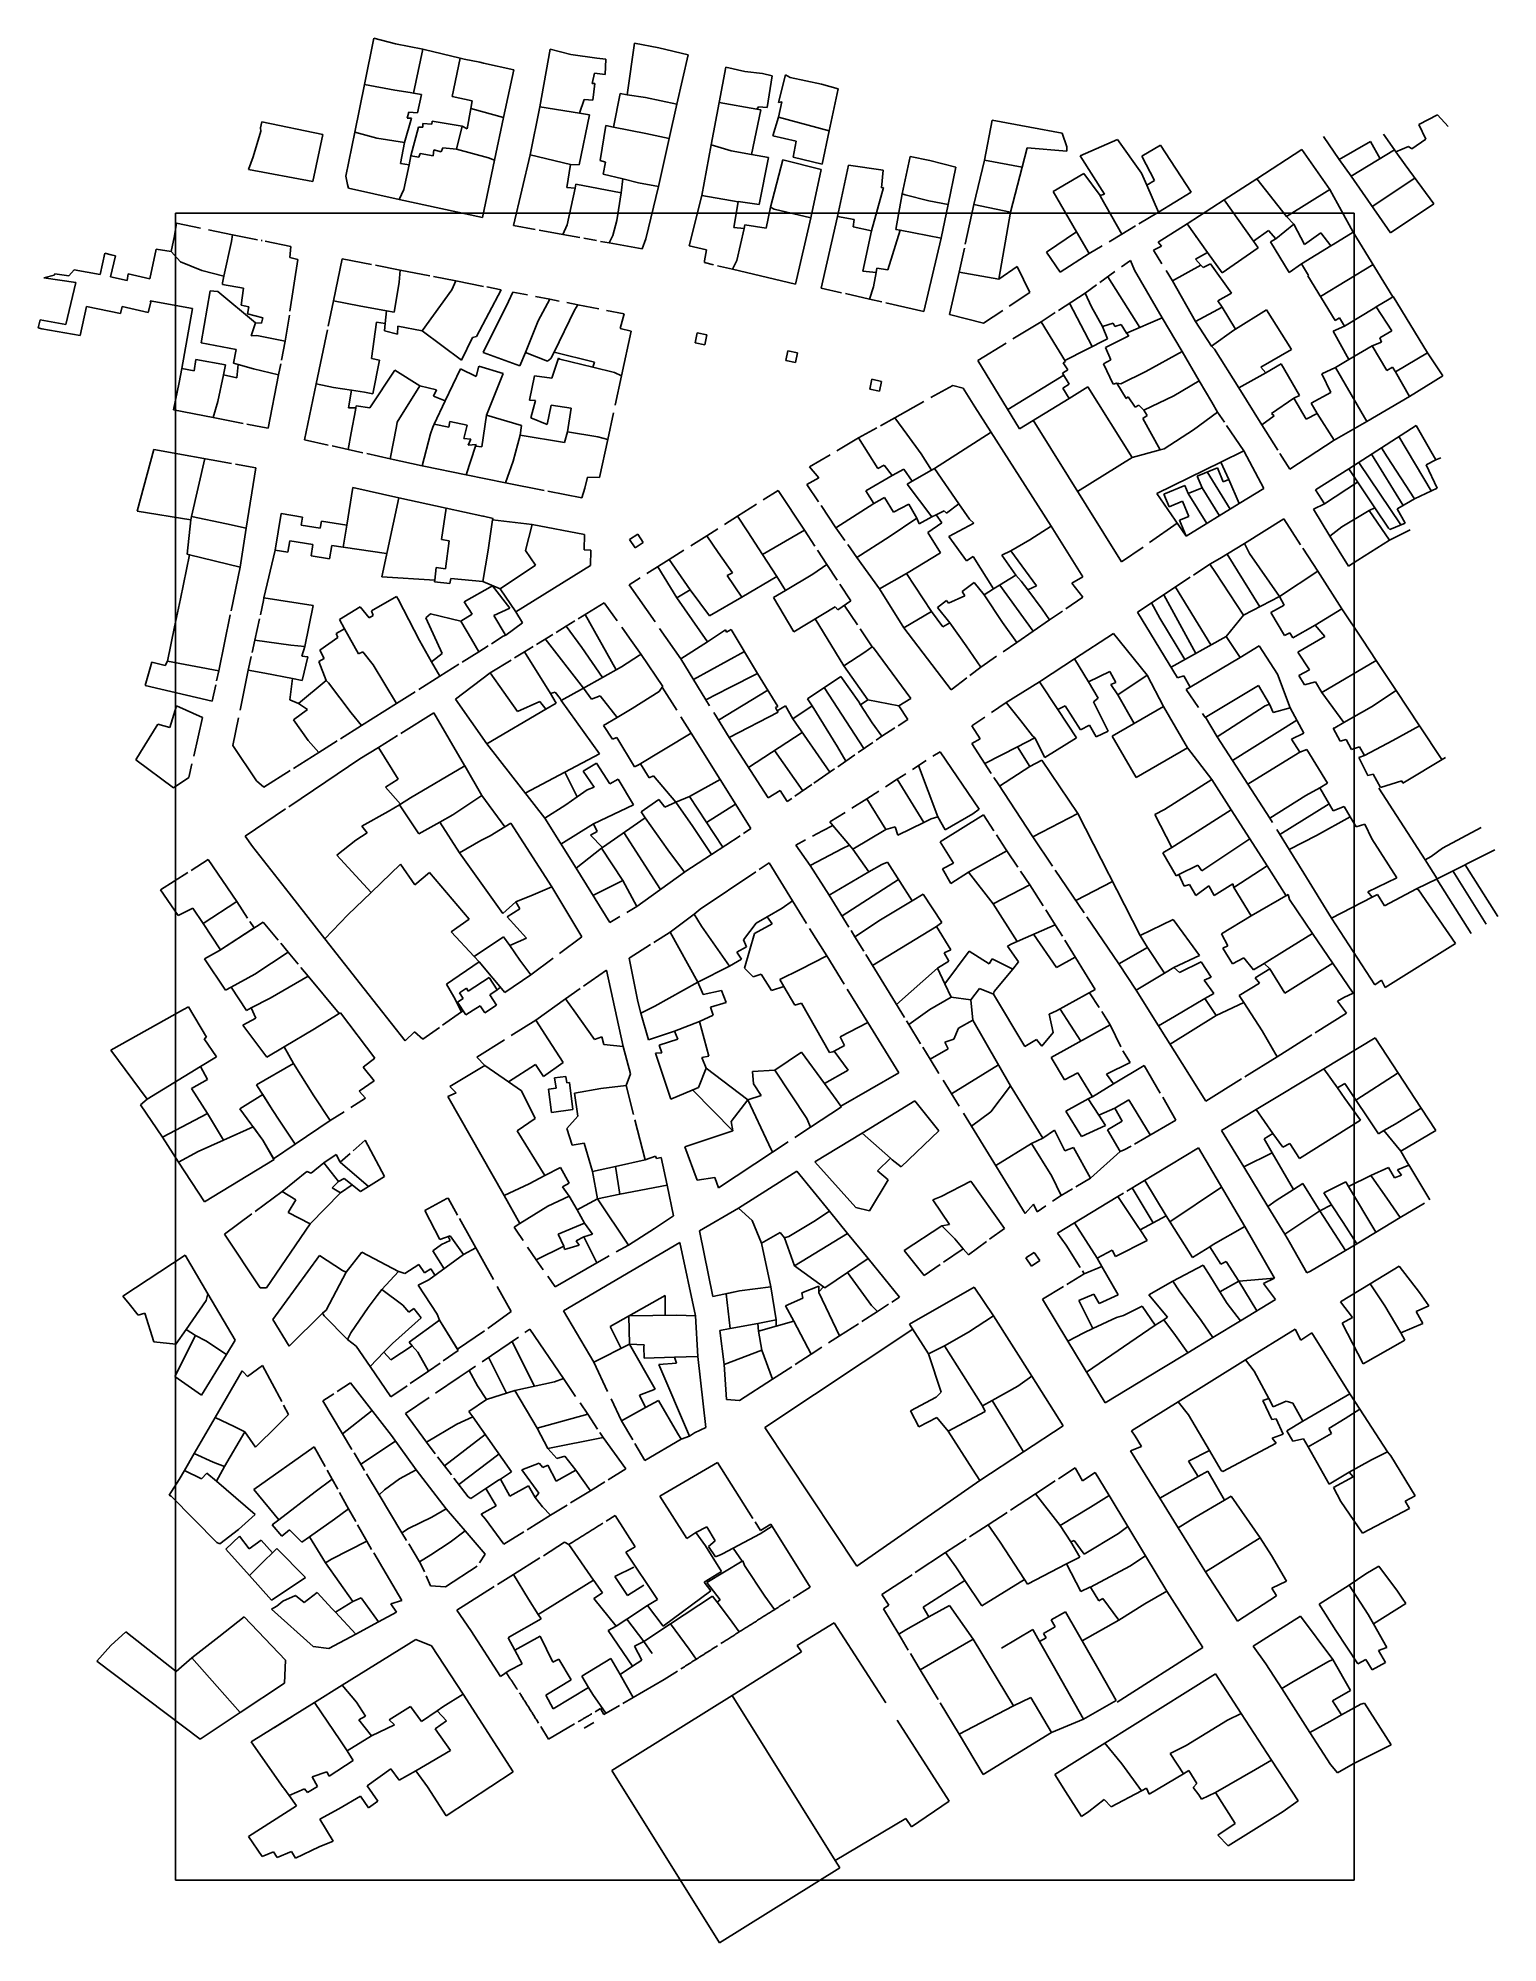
# Model space of a CAD drawing. Header units: millimetres. Extents: x 15 to 383, y 34 to 514.
import ezdxf

# ---------------------------------------------------------------- set-up
doc = ezdxf.new("R2010")
doc.units = ezdxf.units.MM
doc.header["$MEASUREMENT"] = 0
doc.layers.add('EKSARXIA KTIRIA', color=253, linetype='Continuous')

msp = doc.modelspace()

# ---------------------------------------------------------------- linework, layer by layer
at = {"layer": 'EKSARXIA KTIRIA'}
for p, q in [((97.62, 502.4), (100, 514.11)), ((100, 514.11), (105.41, 512.65)), ((105.41, 512.65), (112.28, 511.28)), ((112.28, 511.28), (109.93, 500.21)), ((109.93, 500.21), (112.28, 511.28)), ((112.28, 511.28), (112.63, 511.21)), ((112.63, 511.21), (121.68, 509.07)), ((121.68, 509.07), (119.69, 499.42)), ((119.69, 499.42), (121.68, 509.07)), ((121.68, 509.07), (122.73, 508.82)), ((122.73, 508.82), (126.64, 508.02)), ((141.82, 496.75), (144.43, 511.34)), ((144.43, 511.34), (149.58, 509.96)), ((149.58, 509.96), (156.2, 509.07)), ((156.2, 509.07), (158.44, 508.77)), ((158.44, 508.77), (158.25, 504.95)), ((163.82, 499.85), (165.63, 512.83)), ((165.63, 512.83), (171.75, 511.66)), ((171.75, 511.66), (179.14, 509.92)), ((179.14, 509.92), (176.35, 497.42)), ((126.64, 508.02), (127.59, 507.83)), ((127.59, 507.83), (135.22, 506.11)), ((135.22, 506.11), (132.68, 494.11)), ((155.53, 505.26), (154.96, 502.67)), ((158.25, 504.95), (155.53, 505.26)), ((187.02, 497.92), (188.7, 506.82)), ((188.7, 506.82), (193.45, 505.66)), ((193.45, 505.66), (197.94, 505.2)), ((197.94, 505.2), (200.38, 504.62)), ((200.38, 504.62), (199.06, 496.6)), ((201.97, 497.89), (203.7, 504.83)), ((203.7, 504.83), (204.92, 504.21)), ((204.92, 504.21), (212.81, 502.47)), ((95.19, 490.44), (97.62, 502.4)), ((97.62, 502.4), (105.29, 500.96)), ((105.29, 500.96), (97.62, 502.4)), ((109.11, 500.36), (105.29, 500.96)), ((105.29, 500.96), (109.11, 500.36)), ((109.93, 500.21), (109.11, 500.36)), ((109.11, 500.36), (109.93, 500.21)), ((109.93, 500.21), (111.97, 499.92)), ((111.97, 499.92), (109.93, 500.21)), ((111.97, 499.92), (110.96, 495.29)), ((110.96, 495.29), (111.97, 499.92)), ((124.71, 498.28), (119.69, 499.42)), ((119.69, 499.42), (124.71, 498.28)), ((154.96, 502.67), (155.64, 502.66)), ((155.64, 502.66), (155.18, 498.44)), ((160.39, 491.7), (162.02, 500.14)), ((162.02, 500.14), (163.82, 499.85)), ((168.42, 499.11), (163.82, 499.85)), ((163.82, 499.85), (168.42, 499.11)), ((212.81, 502.47), (216.94, 501.35)), ((216.94, 501.35), (214.71, 490.72)), ((108.35, 493.96), (108.78, 495.45)), ((108.78, 495.45), (108.35, 493.96)), ((110.96, 495.29), (108.78, 495.45)), ((108.78, 495.45), (110.96, 495.29)), ((123.48, 491.26), (124.42, 496.37)), ((124.42, 496.37), (123.48, 491.26)), ((124.71, 498.28), (124.42, 496.37)), ((124.42, 496.37), (124.71, 498.28)), ((124.42, 496.37), (132.68, 494.11)), ((132.68, 494.11), (124.42, 496.37)), ((139.35, 484.73), (141.82, 496.75)), ((141.82, 496.75), (151.77, 495.23)), ((151.77, 495.23), (141.82, 496.75)), ((154.35, 494.79), (151.74, 482.14)), ((153, 498.6), (151.77, 495.23)), ((151.77, 495.23), (154.35, 494.79)), ((155.18, 498.44), (153, 498.6)), ((176.35, 497.42), (168.42, 499.11)), ((168.42, 499.11), (176.35, 497.42)), ((176.35, 497.42), (174.42, 488.81)), ((185, 487.22), (187.02, 497.92)), ((187.02, 497.92), (196.47, 496.23)), ((196.47, 496.23), (187.02, 497.92)), ((197.48, 496.07), (195.16, 484.78)), ((196.88, 496.76), (196.47, 496.23)), ((196.47, 496.23), (197.48, 496.07)), ((199.06, 496.6), (196.88, 496.76)), ((201.93, 494.21), (202.8, 498.02)), ((202.8, 498.02), (201.97, 497.89)), ((367.99, 494.76), (363.33, 492.35)), ((370.67, 491.81), (367.99, 494.76)), ((69.56, 484.2), (71.49, 490.66)), ((71.37, 491.49), (71.73, 492.99)), ((71.49, 490.66), (71.37, 491.49)), ((71.73, 492.99), (87.07, 489.86)), ((87.07, 489.86), (84.56, 477.98)), ((92.92, 479.28), (95.19, 490.44)), ((95.19, 490.44), (100.73, 488.86)), ((100.73, 488.86), (95.19, 490.44)), ((107.67, 487.82), (109.44, 493.95)), ((109.44, 493.95), (107.67, 487.82)), ((109.44, 493.95), (108.35, 493.96)), ((108.35, 493.96), (109.44, 493.95)), ((109.3, 484.41), (111.2, 491.68)), ((111.2, 491.68), (109.3, 484.41)), ((111.2, 491.68), (112.29, 491.67)), ((112.29, 491.67), (111.2, 491.68)), ((112.29, 491.67), (112.31, 492.62)), ((112.31, 492.62), (112.29, 491.67)), ((112.31, 492.62), (114.62, 492.46)), ((114.62, 492.46), (112.31, 492.62)), ((114.62, 492.46), (114.63, 493.14)), ((114.63, 493.14), (114.62, 492.46)), ((114.63, 493.14), (122.26, 491.95)), ((122.26, 491.95), (114.63, 493.14)), ((122.26, 491.95), (120.82, 486.11)), ((120.82, 486.11), (122.26, 491.95)), ((122.26, 491.95), (123.48, 491.26)), ((123.48, 491.26), (122.26, 491.95)), ((132.68, 494.11), (130.4, 483.34)), ((156.96, 483.25), (158.43, 492.1)), ((158.43, 492.1), (160.39, 491.7)), ((160.39, 491.7), (168.5, 490.07)), ((168.5, 490.07), (160.39, 491.7)), ((168.5, 490.07), (174.42, 488.81)), ((174.42, 488.81), (168.5, 490.07)), ((200.5, 489.46), (201.93, 494.21)), ((201.93, 494.21), (214.71, 490.72)), ((214.71, 490.72), (201.93, 494.21)), ((214.71, 490.72), (212.96, 482.33)), ((253.87, 483.32), (255.82, 493.41)), ((255.82, 493.41), (265.28, 491.64)), ((265.28, 491.64), (273.45, 490.17)), ((273.45, 490.17), (274.64, 486.75)), ((357.19, 485.93), (354.43, 489.94)), ((363.33, 492.35), (365.06, 488.64)), ((100.73, 488.86), (107.67, 487.82)), ((107.67, 487.82), (100.73, 488.86)), ((107.67, 487.82), (106.65, 482.51)), ((106.65, 482.51), (107.67, 487.82)), ((111.34, 484.11), (111.63, 485.06)), ((111.63, 485.06), (111.34, 484.11)), ((111.63, 485.06), (114.89, 484.47)), ((114.89, 484.47), (111.63, 485.06)), ((114.89, 484.47), (115.05, 485.97)), ((115.05, 485.97), (114.89, 484.47)), ((115.05, 485.97), (116.95, 485.41)), ((116.95, 485.41), (115.05, 485.97)), ((116.95, 485.41), (117.37, 486.49)), ((117.37, 486.49), (116.95, 485.41)), ((117.37, 486.49), (120.82, 486.11)), ((120.82, 486.11), (117.37, 486.49)), ((120.82, 486.11), (128.83, 483.97)), ((128.83, 483.97), (120.82, 486.11)), ((174.42, 488.81), (171.71, 476.68)), ((182.6, 474.46), (185, 487.22)), ((190.01, 485.74), (185, 487.22)), ((185, 487.22), (190.01, 485.74)), ((190.01, 485.74), (195.16, 484.78)), ((195.16, 484.78), (190.01, 485.74)), ((195.16, 484.78), (199.4, 483.99)), ((206.36, 488.16), (200.5, 489.46)), ((205.62, 484.08), (206.36, 488.16)), ((264.63, 486.47), (263.35, 481.57)), ((274.57, 485.66), (264.63, 486.47)), ((274.64, 486.75), (274.57, 485.66)), ((277.92, 484.43), (287.38, 488.54)), ((287.38, 488.54), (293.4, 480.09)), ((293.52, 484.37), (298.19, 487.17)), ((298.19, 487.17), (305.93, 475.25)), ((322.45, 478.68), (333.8, 486.01)), ((333.8, 486.01), (340.89, 475.98)), ((343.2, 483.52), (339.29, 489.28)), ((351.11, 488.04), (343.2, 483.52)), ((346.29, 479.28), (357.19, 485.93)), ((353.58, 483.72), (351.11, 488.04)), ((357.19, 485.93), (357.53, 485.44)), ((357.53, 485.44), (357.19, 485.93)), ((360.68, 486.77), (357.53, 485.44)), ((357.53, 485.44), (359.83, 482.15)), ((361.5, 486.22), (360.68, 486.77)), ((365.06, 488.64), (361.5, 486.22)), ((68.36, 480.96), (69.56, 484.2)), ((84.56, 477.98), (68.36, 480.96)), ((106.65, 482.51), (108.84, 482.18)), ((108.84, 482.18), (106.65, 482.51)), ((107.56, 475.97), (108.84, 482.18)), ((108.84, 482.18), (107.56, 475.97)), ((108.84, 482.18), (109.3, 484.41)), ((109.3, 484.41), (108.84, 482.18)), ((111.34, 484.11), (109.3, 484.41)), ((109.3, 484.41), (111.34, 484.11)), ((130.4, 483.34), (127.34, 468.88)), ((128.83, 483.97), (130.4, 483.34)), ((130.4, 483.34), (128.83, 483.97)), ((135.19, 466.93), (139.35, 484.73)), ((149.53, 482.29), (139.35, 484.73)), ((139.35, 484.73), (149.53, 482.29)), ((149.53, 482.29), (148.64, 476.44)), ((151.74, 482.14), (149.53, 482.29)), ((158.32, 482.83), (156.96, 483.25)), ((157.74, 479.83), (158.32, 482.83)), ((199.4, 483.99), (197.07, 472.16)), ((199.95, 471.49), (203.05, 483.42)), ((203.05, 483.42), (212.67, 480.98)), ((212.96, 482.33), (205.62, 484.08)), ((212.67, 480.98), (210.12, 468.78)), ((216.83, 469.16), (219.54, 482.11)), ((219.54, 482.11), (228.33, 480.85)), ((228.33, 480.85), (227.87, 476.35)), ((233.07, 474.86), (235.15, 484.27)), ((235.15, 484.27), (240.04, 483.25)), ((240.04, 483.25), (246.61, 481.56)), ((246.61, 481.56), (244.68, 472.14)), ((251.17, 472.22), (253.87, 483.32)), ((263.35, 481.57), (253.87, 483.32)), ((253.87, 483.32), (263.35, 481.57)), ((263.35, 481.57), (260.43, 470.25)), ((271.15, 475.44), (278.85, 479.98)), ((284.08, 474.81), (277.92, 484.43)), ((278.85, 479.98), (282.98, 474.41)), ((293.4, 480.09), (294.72, 477.04)), ((296.72, 478.19), (293.52, 484.37)), ((343.2, 483.52), (346.29, 479.28)), ((359.83, 482.15), (367.09, 472.36)), ((93.35, 477.18), (92.92, 479.28)), ((93.57, 476.26), (93.35, 477.18)), ((106.34, 473.47), (93.57, 476.26)), ((106.34, 473.47), (107.56, 475.97)), ((107.56, 475.97), (106.34, 473.47)), ((148.64, 476.44), (150.66, 476.28)), ((150.66, 476.28), (148.71, 467.08)), ((148.71, 467.08), (150.66, 476.28)), ((150.66, 476.28), (150.88, 477.28)), ((150.88, 477.28), (162.3, 475.1)), ((162.75, 478.64), (157.74, 479.83)), ((162.3, 475.1), (162.75, 478.64)), ((162.75, 478.64), (166.62, 477.67)), ((166.62, 477.67), (162.75, 478.64)), ((166.62, 477.67), (171.71, 476.68)), ((171.71, 476.68), (166.62, 477.67)), ((171.71, 476.68), (168.54, 463.5)), ((228.41, 476.49), (225.36, 465.58)), ((227.87, 476.35), (228.41, 476.49)), ((277.03, 465.32), (271.15, 475.44)), ((294.72, 477.04), (296.72, 478.19)), ((297.66, 470.28), (294.72, 477.04)), ((294.72, 477.04), (297.66, 470.28)), ((305.93, 475.25), (297.66, 470.28)), ((314.23, 473.38), (322.45, 478.68)), ((322.45, 478.68), (329.93, 469.12)), ((329.93, 469.12), (322.45, 478.68)), ((340.89, 475.98), (329.93, 469.12)), ((346.79, 465.23), (340.89, 475.98)), ((356.13, 465.05), (346.29, 479.28)), ((351.57, 471.64), (362.32, 478.79)), ((127.34, 468.88), (106.34, 473.47)), ((161.17, 468.16), (162.3, 475.1)), ((162.3, 475.1), (161.17, 468.16)), ((179.42, 461.75), (182.6, 474.46)), ((182.6, 474.46), (191.74, 472.82)), ((191.74, 472.82), (182.6, 474.46)), ((191.74, 472.82), (190.72, 466.37)), ((191.76, 472.9), (191.74, 472.82)), ((197.07, 472.16), (191.76, 472.9)), ((198.8, 466.19), (199.95, 471.49)), ((199.95, 471.49), (200.87, 470.98)), ((200.87, 470.98), (199.95, 471.49)), ((210.12, 468.78), (200.87, 470.98)), ((200.87, 470.98), (210.12, 468.78)), ((231.47, 465.88), (233.07, 474.86)), ((233.07, 474.86), (233.83, 474.58)), ((233.83, 474.58), (233.07, 474.86)), ((233.83, 474.58), (239.81, 473.14)), ((239.81, 473.14), (233.83, 474.58)), ((239.81, 473.14), (244.68, 472.14)), ((244.68, 472.14), (239.81, 473.14)), ((244.68, 472.14), (242.96, 463.74)), ((251.17, 472.22), (249.01, 462.17)), ((260.43, 470.25), (251.17, 472.22)), ((282.98, 474.41), (284.08, 474.81)), ((283.11, 474.19), (282.98, 474.41)), ((282.98, 474.41), (283.11, 474.19)), ((283.11, 474.19), (288.44, 464.73)), ((288.44, 464.73), (283.11, 474.19)), ((304.88, 467.34), (314.23, 473.38)), ((314.23, 473.38), (321.62, 462.97)), ((321.62, 462.97), (314.23, 473.38)), ((356.13, 465.05), (367.09, 472.36)), ((367.09, 472.36), (356.13, 465.05)), ((49.77, 464.31), (50.22, 467.44)), ((347, 470), (50, 470)), ((50, 470), (50, 50)), ((50.22, 467.44), (56.29, 466.22)), ((58.26, 465.82), (64.38, 464.58)), ((140.65, 465.92), (135.19, 466.93)), ((147.63, 464.64), (141.63, 465.74)), ((148.71, 467.08), (147.63, 464.64)), ((147.63, 464.64), (148.71, 467.08)), ((160.17, 464.35), (161.17, 468.16)), ((161.17, 468.16), (160.17, 464.35)), ((190.72, 466.37), (193.28, 466.13)), ((191.46, 458.09), (193.28, 466.13)), ((193.28, 466.13), (191.46, 458.09)), ((193.28, 466.13), (193.49, 467.07)), ((193.49, 467.07), (198.8, 466.19)), ((210.12, 468.78), (206.2, 452.14)), ((212.66, 451.13), (216.83, 469.16)), ((216.83, 469.16), (221, 468.42)), ((221, 468.42), (216.83, 469.16)), ((221, 468.42), (220.73, 466.57)), ((220.73, 466.57), (221, 468.42)), ((220.73, 466.57), (225.36, 465.58)), ((225.36, 465.58), (220.73, 466.57)), ((225.36, 465.58), (223.19, 455.38)), ((229.48, 455.71), (232.56, 465.73)), ((232.56, 465.73), (231.47, 465.88)), ((232.56, 465.73), (242.96, 463.74)), ((242.96, 463.74), (232.56, 465.73)), ((260.43, 470.25), (257.44, 453.36)), ((291.9, 466.81), (288.44, 464.73)), ((297.66, 470.28), (292.76, 467.33)), ((297.65, 462.68), (304.88, 467.34)), ((310.08, 460.11), (304.88, 467.34)), ((304.88, 467.34), (310.08, 460.11)), ((325.4, 465.62), (321.62, 462.97)), ((321.62, 462.97), (325.4, 465.62)), ((327.3, 463.55), (325.4, 465.62)), ((325.4, 465.62), (327.3, 463.55)), ((331.83, 467.19), (327.3, 463.55)), ((327.3, 463.55), (331.83, 467.19)), ((329.93, 469.12), (331.83, 467.19)), ((331.83, 467.19), (334.51, 462.12)), ((347, 50), (347, 470)), ((43.54, 453.42), (45.11, 460.91)), ((45.11, 460.91), (48.92, 460.35)), ((48.92, 460.35), (49.77, 464.31)), ((64.09, 462.82), (62.18, 454.13)), ((62.18, 454.13), (64.09, 462.82)), ((64.38, 464.58), (64.09, 462.82)), ((64.09, 462.82), (64.38, 464.58)), ((64.38, 464.58), (70.62, 463.32)), ((72.59, 462.92), (79.02, 461.62)), ((79.02, 461.62), (78.76, 458.84)), ((151.9, 463.85), (147.63, 464.64)), ((159.29, 462.49), (157.06, 462.9)), ((159.29, 462.49), (160.17, 464.35)), ((160.17, 464.35), (159.29, 462.49)), ((167.57, 460.97), (159.29, 462.49)), ((168.54, 463.5), (167.57, 460.97)), ((183.81, 460.76), (179.42, 461.75)), ((183.32, 457.99), (183.81, 460.76)), ((242.96, 463.74), (238.56, 445.25)), ((248.8, 461.2), (247.49, 455.11)), ((269.47, 460.21), (277.03, 465.32)), ((277.03, 465.32), (280.24, 459.8)), ((280.24, 459.8), (277.03, 465.32)), ((283.51, 461.77), (280.24, 459.8)), ((288.44, 464.73), (285.23, 462.8)), ((296.4, 460.65), (298.46, 461.71)), ((298.46, 461.71), (297.65, 462.68)), ((307.04, 463.98), (307.21, 464.09)), ((322.82, 461.29), (313.77, 454.98)), ((313.77, 454.98), (322.82, 461.29)), ((321.62, 462.97), (322.82, 461.29)), ((322.82, 461.29), (321.62, 462.97)), ((327.3, 463.55), (325.93, 462.74)), ((325.93, 462.74), (327.3, 463.55)), ((325.93, 462.74), (330.64, 455.06)), ((330.64, 455.06), (325.93, 462.74)), ((333.71, 457.2), (341.16, 461.77)), ((341.16, 461.77), (333.71, 457.2)), ((334.51, 462.12), (338.63, 465.08)), ((338.63, 465.08), (341.16, 461.77)), ((341.16, 461.77), (341.71, 462.11)), ((341.71, 462.11), (346.79, 465.23)), ((346.79, 465.23), (356.77, 448.93)), ((31.01, 454.58), (32.15, 459.88)), ((32.15, 459.88), (33.77, 459.51)), ((34.86, 459.23), (33.59, 453.92)), ((33.77, 459.51), (34.86, 459.23)), ((51.22, 457.74), (48.92, 460.35)), ((48.92, 460.35), (51.22, 457.74)), ((56.65, 455.51), (51.22, 457.74)), ((51.22, 457.74), (56.65, 455.51)), ((78.76, 458.84), (80.85, 458.35)), ((80.85, 458.35), (78.82, 445.32)), ((89.77, 447.89), (91.97, 458.5)), ((91.97, 458.5), (99.36, 457.06)), ((100.35, 456.87), (106.56, 455.66)), ((183.32, 457.53), (183.32, 457.99)), ((185.59, 456.99), (183.32, 457.53)), ((190.31, 455.88), (186.57, 456.76)), ((190.31, 455.88), (191.46, 458.09)), ((191.46, 458.09), (190.31, 455.88)), ((226.54, 455.03), (226.75, 456.15)), ((226.75, 456.15), (229.48, 455.71)), ((257.44, 453.36), (262.11, 456.56)), ((262.11, 456.56), (265.28, 450.02)), ((272.95, 455.12), (269.47, 460.21)), ((280.24, 459.8), (272.95, 455.12)), ((288.34, 456.44), (290.65, 458.11)), ((290.65, 458.11), (291.61, 455.65)), ((298.57, 457.21), (296.4, 460.65)), ((301.25, 452.97), (308.37, 456.86)), ((308.37, 456.86), (301.25, 452.97)), ((310.08, 460.11), (307.02, 458.37)), ((307.02, 458.37), (310.08, 460.11)), ((308.37, 456.86), (307.02, 458.37)), ((307.02, 458.37), (308.37, 456.86)), ((308.37, 456.86), (308.92, 456.31)), ((308.92, 456.31), (308.37, 456.86)), ((308.92, 456.31), (310.83, 457.25)), ((310.83, 457.25), (308.92, 456.31)), ((313.77, 454.98), (310.08, 460.11)), ((310.08, 460.11), (313.77, 454.98)), ((310.83, 457.25), (316.08, 449.83)), ((316.08, 449.83), (310.83, 457.25)), ((330.64, 455.06), (333.71, 457.2)), ((333.71, 457.2), (330.64, 455.06)), ((335.48, 454.32), (333.71, 457.2)), ((333.71, 457.2), (335.48, 454.32)), ((351.78, 457.08), (338.54, 448.98)), ((16.82, 453.68), (19.42, 454.34)), ((24.86, 452.53), (16.82, 453.68)), ((19.42, 454.34), (19.56, 454.75)), ((19.56, 454.75), (23.1, 454.17)), ((22.31, 441.91), (24.86, 452.53)), ((23.1, 454.17), (24.47, 455.73)), ((24.47, 455.73), (31.01, 454.58)), ((33.59, 453.92), (37.81, 453.07)), ((37.81, 453.07), (38.09, 454.69)), ((38.09, 454.69), (43.54, 453.42)), ((62.18, 454.13), (56.65, 455.51)), ((56.65, 455.51), (62.18, 454.13)), ((61.81, 452.47), (62.18, 454.13)), ((62.18, 454.13), (61.81, 452.47)), ((61.81, 452.06), (61.81, 452.47)), ((61.81, 452.47), (61.81, 452.06)), ((67.12, 451.06), (61.81, 452.06)), ((61.81, 452.06), (67.12, 451.06)), ((105.31, 446.5), (106.32, 452.63)), ((106.32, 452.63), (105.31, 446.5)), ((106.32, 452.63), (106.56, 455.66)), ((106.56, 455.66), (106.32, 452.63)), ((106.56, 455.66), (114.04, 454.2)), ((115.02, 454.01), (120.64, 452.91)), ((119.63, 450.67), (120.64, 452.91)), ((120.64, 452.91), (119.63, 450.67)), ((120.64, 452.91), (127.58, 451.56)), ((128.41, 451.4), (132.08, 450.68)), ((206.2, 452.14), (190.31, 455.88)), ((223.19, 455.38), (226.54, 455.03)), ((225.87, 451.4), (224.9, 448.35)), ((224.9, 448.35), (225.87, 451.4)), ((226.54, 455.03), (225.87, 451.4)), ((225.87, 451.4), (226.54, 455.03)), ((245.04, 444.48), (247.49, 455.11)), ((247.49, 455.11), (257.44, 453.36)), ((279.22, 449.86), (282.11, 451.95)), ((282.92, 452.53), (286.71, 455.27)), ((284.94, 453.99), (293, 441.22)), ((291.61, 455.65), (298.66, 443.64)), ((301.25, 452.97), (299.64, 455.51)), ((307.02, 442.69), (301.25, 452.97)), ((335.48, 454.32), (335.33, 454.23)), ((335.33, 454.23), (335.48, 454.32)), ((342.2, 442.98), (335.33, 454.23)), ((335.33, 454.23), (342.2, 442.98)), ((27.53, 446.44), (25.93, 439.21)), ((36.11, 444.73), (27.53, 446.44)), ((36.53, 446.5), (36.11, 444.73)), ((43.07, 445.01), (36.53, 446.5)), ((43.75, 447.56), (43.07, 445.01)), ((43.62, 447.87), (43.75, 447.56)), ((54.24, 446), (43.62, 447.87)), ((56.45, 437.33), (58.75, 450.4)), ((58.75, 450.4), (56.45, 437.33)), ((58.75, 450.4), (60.55, 450.25)), ((60.55, 450.25), (58.75, 450.4)), ((60.55, 450.25), (60.66, 450.24)), ((60.66, 450.24), (60.55, 450.25)), ((60.66, 450.24), (70.17, 442.33)), ((70.17, 442.33), (60.66, 450.24)), ((66.54, 446.84), (67.12, 451.06)), ((67.12, 451.06), (66.54, 446.84)), ((68.44, 446.42), (66.54, 446.84)), ((66.54, 446.84), (68.44, 446.42)), ((68.16, 444.64), (68.44, 446.42)), ((68.44, 446.42), (68.16, 444.64)), ((88.45, 441.55), (89.77, 447.89)), ((96.26, 446.61), (89.77, 447.89)), ((89.77, 447.89), (96.26, 446.61)), ((103.18, 445.39), (96.26, 446.61)), ((96.26, 446.61), (103.18, 445.39)), ((105.1, 445.04), (105.31, 446.5)), ((105.31, 446.5), (105.1, 445.04)), ((112.17, 440.37), (119.63, 450.67)), ((119.63, 450.67), (112.17, 440.37)), ((132.08, 450.68), (125.8, 438.92)), ((127.55, 434.86), (133.94, 447.76)), ((133.94, 447.76), (134.96, 450.12)), ((134.96, 450.12), (138.71, 449.39)), ((140.68, 449.01), (144.29, 448.3)), ((141.4, 442.91), (144.29, 448.3)), ((144.29, 448.3), (141.4, 442.91)), ((144.29, 448.3), (146.67, 447.84)), ((148.64, 447.45), (151.39, 446.92)), ((150.54, 445.59), (151.39, 446.92)), ((151.39, 446.92), (150.54, 445.59)), ((151.39, 446.92), (156.64, 445.89)), ((217.83, 449.96), (212.66, 451.13)), ((224.9, 448.35), (218.81, 449.74)), ((228.01, 447.65), (224.9, 448.35)), ((238.56, 445.25), (228.98, 447.43)), ((265.28, 450.02), (260.1, 446.59)), ((272.52, 445.51), (279.22, 449.86)), ((275.25, 447.28), (281.01, 436.41)), ((279.22, 449.86), (280.81, 446.37)), ((280.81, 446.37), (279.22, 449.86)), ((280.81, 446.37), (283.55, 441.48)), ((283.55, 441.48), (280.81, 446.37)), ((316.08, 449.83), (312.66, 447.95)), ((312.66, 447.95), (316.08, 449.83)), ((312.66, 447.95), (313.73, 446.31)), ((313.73, 446.31), (312.66, 447.95)), ((352.2, 446.15), (352.56, 446.37)), ((352.56, 446.37), (352.2, 446.15)), ((355.82, 448.36), (352.56, 446.37)), ((352.56, 446.37), (356.52, 440.35)), ((356.77, 448.93), (355.82, 448.36)), ((365.46, 434.81), (356.87, 448.99)), ((15.36, 441.07), (15.92, 443.11)), ((15.92, 443.11), (22.31, 441.91)), ((51.55, 430.82), (54.24, 446)), ((71.96, 443.66), (68.16, 444.64)), ((68.16, 444.64), (71.96, 443.66)), ((70.17, 442.33), (69.04, 439.07)), ((69.04, 439.07), (70.17, 442.33)), ((70.17, 442.33), (71.68, 442.29)), ((71.68, 442.29), (70.17, 442.33)), ((71.68, 442.29), (71.96, 443.66)), ((71.96, 443.66), (71.68, 442.29)), ((78.67, 444.33), (77.65, 437.75)), ((100.65, 442.5), (99.35, 433.38)), ((102.83, 442.21), (100.65, 442.5)), ((102.62, 440.32), (102.83, 442.21)), ((103.18, 445.39), (102.83, 442.21)), ((102.83, 442.21), (103.18, 445.39)), ((103.18, 445.39), (105.1, 445.04)), ((105.1, 445.04), (103.18, 445.39)), ((138.19, 434.9), (141.4, 442.91)), ((141.4, 442.91), (138.19, 434.9)), ((145.37, 435.01), (150.54, 445.59)), ((150.54, 445.59), (145.37, 435.01)), ((158.61, 445.51), (163.01, 444.65)), ((163.01, 444.65), (162.05, 440.95)), ((253.59, 442.29), (245.04, 444.48)), ((258.43, 445.49), (253.59, 442.29)), ((261.01, 438.3), (268.12, 442.65)), ((268.12, 442.65), (271.68, 444.96)), ((268.12, 442.65), (274.23, 432.64)), ((286.29, 442.27), (283.55, 441.48)), ((286.69, 441.45), (286.29, 442.27)), ((288.32, 441.98), (286.69, 441.45)), ((289.67, 439.8), (288.32, 441.98)), ((298.66, 443.64), (289.67, 439.8)), ((289.67, 439.8), (298.66, 443.64)), ((298.66, 443.64), (303.64, 435.15)), ((307.02, 442.69), (313.73, 446.31)), ((313.73, 446.31), (307.02, 442.69)), ((311.03, 436.51), (307.02, 442.69)), ((313.73, 446.31), (317.09, 440.81)), ((317.09, 440.81), (313.73, 446.31)), ((324.89, 445.66), (317.09, 440.81)), ((317.09, 440.81), (324.89, 445.66)), ((331.19, 435.61), (324.89, 445.66)), ((324.89, 445.66), (331.19, 435.61)), ((343.31, 443.65), (342.2, 442.98)), ((342.2, 442.98), (343.31, 443.65)), ((343.31, 443.65), (344.6, 441.53)), ((344.6, 441.53), (343.31, 443.65)), ((344.6, 441.53), (352.2, 446.15)), ((352.2, 446.15), (344.6, 441.53)), ((16.3, 440.84), (15.36, 441.07)), ((25.93, 439.21), (16.3, 440.84)), ((65.3, 435.61), (56.45, 437.33)), ((56.45, 437.33), (65.3, 435.61)), ((69.04, 439.07), (70.47, 439.2)), ((70.47, 439.2), (69.04, 439.07)), ((70.47, 439.2), (77.65, 437.75)), ((77.65, 437.75), (70.47, 439.2)), ((77.65, 437.75), (76.71, 432.99)), ((85.43, 426.99), (88.25, 440.57)), ((105.9, 439.47), (102.62, 440.32)), ((106.04, 441.51), (105.9, 439.47)), ((112.17, 440.37), (106.04, 441.51)), ((122.07, 432.95), (112.17, 440.37)), ((124.85, 438.65), (122.07, 432.95)), ((125.8, 438.92), (124.85, 438.65)), ((162.05, 440.95), (164.84, 440.23)), ((164.84, 440.23), (162.4, 428.98)), ((181.45, 439.81), (180.94, 437.36)), ((180.94, 437.36), (183.39, 436.86)), ((183.9, 439.3), (181.45, 439.81)), ((183.39, 436.86), (183.9, 439.3)), ((252.19, 432.91), (259.3, 437.26)), ((284.84, 438.36), (274.07, 432.9)), ((283.55, 441.48), (284.84, 438.36)), ((284.32, 436.16), (290.2, 439.11)), ((290.2, 439.11), (289.67, 439.8)), ((316.66, 440.55), (311.03, 436.51)), ((311.03, 436.51), (316.66, 440.55)), ((317.09, 440.81), (316.66, 440.55)), ((316.66, 440.55), (317.09, 440.81)), ((341.75, 440.23), (344.6, 441.53)), ((344.6, 441.53), (341.75, 440.23)), ((345.64, 433.1), (341.75, 440.23)), ((341.75, 440.23), (345.64, 433.1)), ((353.91, 437.5), (351.58, 436.57)), ((356.52, 440.35), (353.51, 438.6)), ((353.51, 438.6), (353.91, 437.5)), ((54.7, 430.24), (55.13, 433.1)), ((55.13, 433.1), (54.7, 430.24)), ((55.13, 433.1), (62.62, 431.81)), ((62.62, 431.81), (55.13, 433.1)), ((64.58, 432.21), (65.3, 435.61)), ((65.3, 435.61), (64.58, 432.21)), ((65.75, 431.88), (64.58, 432.21)), ((64.58, 432.21), (65.75, 431.88)), ((76.51, 432.01), (75.96, 429.23)), ((99.35, 433.38), (101.38, 432.95)), ((101.38, 432.95), (99.67, 424.5)), ((136.79, 431.5), (127.55, 434.86)), ((138.19, 434.9), (136.79, 431.5)), ((143.76, 432.67), (138.19, 434.9)), ((144.57, 433.37), (143.76, 432.67)), ((145.37, 435.01), (144.57, 433.37)), ((144.84, 428.44), (146.51, 433.48)), ((155.58, 432.46), (145.37, 435.01)), ((146.51, 433.48), (146.83, 433.22)), ((146.83, 433.22), (155.11, 431.17)), ((155.11, 431.17), (155.58, 432.46)), ((204.29, 435.3), (203.78, 432.85)), ((203.78, 432.85), (206.23, 432.34)), ((206.74, 434.79), (204.29, 435.3)), ((206.23, 432.34), (206.74, 434.79)), ((262.71, 415.68), (252.19, 432.91)), ((274.23, 432.64), (273.7, 432.32)), ((273.7, 432.32), (274.82, 430.49)), ((283.87, 432.07), (285.65, 433.01)), ((286.28, 426.87), (283.87, 432.07)), ((285.65, 433.01), (284.32, 436.16)), ((303.64, 435.15), (294.49, 430.07)), ((294.49, 430.07), (303.64, 435.15)), ((303.64, 435.15), (307.97, 427.77)), ((311.82, 435.77), (311.03, 436.51)), ((317.94, 425.99), (311.82, 435.77)), ((331.19, 435.61), (323.51, 431.17)), ((323.51, 431.17), (331.19, 435.61)), ((328.63, 432.04), (324.72, 429.79)), ((324.72, 429.79), (328.63, 432.04)), ((333.2, 424.09), (328.63, 432.04)), ((328.63, 432.04), (333.2, 424.09)), ((345.64, 433.1), (342.29, 431.15)), ((342.29, 431.15), (345.64, 433.1)), ((351.58, 436.57), (345.64, 433.1)), ((345.64, 433.1), (351.58, 436.57)), ((351.58, 436.57), (355.21, 430.34)), ((357.38, 430.04), (365.46, 434.81)), ((365.46, 434.81), (369.36, 429.04)), ((49.51, 420.43), (50.94, 427.35)), ((50.94, 427.35), (51.55, 430.82)), ((51.55, 430.82), (54.7, 430.24)), ((54.7, 430.24), (51.55, 430.82)), ((60.62, 422.55), (62.06, 429.23)), ((62.06, 429.23), (60.62, 422.55)), ((62.62, 431.81), (62.06, 429.23)), ((62.06, 429.23), (62.62, 431.81)), ((62.06, 429.23), (65.46, 428.52)), ((65.46, 428.52), (62.06, 429.23)), ((65.46, 428.52), (65.75, 431.88)), ((65.75, 431.88), (65.46, 428.52)), ((65.75, 431.88), (69.62, 430.8)), ((69.62, 430.8), (65.75, 431.88)), ((69.62, 430.8), (75.96, 429.23)), ((75.96, 429.23), (69.62, 430.8)), ((75.96, 429.23), (73.31, 415.85)), ((98.93, 420.98), (105.28, 430.47)), ((105.28, 430.47), (111.52, 426.46)), ((117.9, 422.72), (121.77, 430.79)), ((121.77, 430.79), (125.72, 428.85)), ((125.72, 428.85), (126.42, 431.43)), ((126.42, 431.43), (132.54, 429.61)), ((132.54, 429.61), (128.36, 419.14)), ((139.19, 422.9), (140.47, 429.03)), ((140.47, 429.03), (144.84, 428.44)), ((155.11, 431.17), (160.57, 429.82)), ((160.57, 429.82), (155.11, 431.17)), ((160.57, 429.82), (162.4, 428.98)), ((162.4, 428.98), (160.57, 429.82)), ((162.4, 428.98), (160.8, 421.61)), ((225.49, 428.13), (224.98, 425.68)), ((227.93, 427.62), (225.49, 428.13)), ((227.43, 425.18), (227.93, 427.62)), ((273.85, 429.15), (259.76, 420.52)), ((274.82, 430.49), (273.52, 429.69)), ((273.52, 429.69), (275.21, 426.92)), ((294.49, 430.07), (288.19, 426.99)), ((288.19, 426.99), (294.49, 430.07)), ((301.55, 423.96), (307.97, 427.77)), ((307.97, 427.77), (301.55, 423.96)), ((307.97, 427.77), (311.11, 422.41)), ((324.72, 429.79), (317.94, 425.99)), ((317.94, 425.99), (324.72, 429.79)), ((323.51, 431.17), (324.72, 429.79)), ((324.72, 429.79), (323.51, 431.17)), ((342.29, 431.15), (338.82, 429.48)), ((338.82, 429.48), (342.29, 431.15)), ((338.82, 429.48), (341.09, 424.83)), ((341.09, 424.83), (338.82, 429.48)), ((342.29, 431.15), (350.2, 417.52)), ((350.2, 417.52), (342.29, 431.15)), ((355.21, 430.34), (356.7, 431.21)), ((356.7, 431.21), (357.38, 430.04)), ((357.38, 430.04), (360.99, 423.8)), ((360.99, 423.8), (357.38, 430.04)), ((369.36, 429.04), (360.99, 423.8)), ((59.46, 418.5), (60.62, 422.55)), ((60.62, 422.55), (59.46, 418.5)), ((82.51, 412.91), (85.43, 426.99)), ((85.43, 426.99), (89.84, 426.07)), ((89.84, 426.07), (85.43, 426.99)), ((89.84, 426.07), (94.32, 425.4)), ((94.32, 425.4), (89.84, 426.07)), ((94.32, 425.4), (93.55, 420.97)), ((97.6, 424.91), (94.32, 425.4)), ((99.67, 424.5), (97.6, 424.91)), ((111.52, 426.46), (105.85, 417.37)), ((105.85, 417.37), (111.52, 426.46)), ((111.52, 426.46), (115.74, 425.47)), ((115.74, 425.47), (115.04, 423.85)), ((115.04, 423.85), (117.9, 422.72)), ((117.9, 422.72), (115.18, 416.82)), ((115.18, 416.82), (117.9, 422.72)), ((140.69, 422.76), (139.19, 422.9)), ((139.56, 418.4), (140.69, 422.76)), ((224.98, 425.68), (227.43, 425.18)), ((231.26, 418.46), (238.57, 422.53)), ((240.34, 423.51), (245.9, 426.61)), ((245.9, 426.61), (248.45, 425.9)), ((248.45, 425.9), (251.44, 421.22)), ((275.15, 423.3), (262.71, 415.68)), ((275.21, 426.92), (273.55, 425.89)), ((273.55, 425.89), (275.15, 423.3)), ((275.15, 423.3), (279.93, 426.22)), ((291.04, 408.45), (279.93, 426.22)), ((287.24, 427.14), (286.28, 426.87)), ((288.19, 426.99), (287.24, 427.14)), ((287.24, 427.14), (288.19, 426.99)), ((289.52, 423.3), (287.24, 427.14)), ((290.07, 423.7), (289.52, 423.3)), ((291.82, 421.1), (290.07, 423.7)), ((294.01, 420.35), (301.55, 423.96)), ((301.55, 423.96), (294.01, 420.35)), ((311.11, 422.41), (312.59, 419.88)), ((323.77, 416.67), (317.94, 425.99)), ((326.21, 419.52), (331.83, 423.42)), ((331.83, 423.42), (326.21, 419.52)), ((331.83, 423.42), (333.2, 424.09)), ((333.2, 424.09), (331.83, 423.42)), ((334.91, 418.07), (331.83, 423.42)), ((331.83, 423.42), (334.91, 418.07)), ((341.09, 424.83), (336.16, 422.14)), ((336.16, 422.14), (341.09, 424.83)), ((360.99, 423.8), (350.2, 417.52)), ((59.46, 418.5), (49.51, 420.43)), ((67.01, 417.04), (59.46, 418.5)), ((93.55, 420.97), (95.46, 420.95)), ((94.24, 414.61), (95.38, 420.33)), ((95.38, 420.33), (94.24, 414.61)), ((95.38, 420.33), (95.46, 420.95)), ((95.46, 420.95), (95.38, 420.33)), ((95.46, 420.95), (95.52, 421.42)), ((95.52, 421.42), (98.93, 420.98)), ((127.2, 411.1), (128.36, 419.14)), ((128.36, 419.14), (127.2, 411.1)), ((128.36, 419.14), (137.19, 416.47)), ((143.64, 416.73), (139.56, 418.4)), ((144.64, 421.63), (143.64, 416.73)), ((149.67, 420.9), (144.64, 421.63)), ((148.8, 414.91), (149.67, 420.9)), ((160.37, 419.65), (158.91, 412.93)), ((227.64, 416.44), (231.26, 418.46)), ((234.24, 414.32), (231.26, 418.46)), ((231.26, 418.46), (234.24, 414.32)), ((266.1, 417.8), (288.4, 382.12)), ((292.77, 421.63), (291.82, 421.1)), ((294.01, 420.35), (292.77, 421.63)), ((293.73, 418.3), (294.82, 418.98)), ((298.15, 410.35), (293.73, 418.3)), ((294.82, 418.98), (294.01, 420.35)), ((312.59, 419.88), (306.55, 415.41)), ((314.31, 417.34), (312.59, 419.88)), ((326.88, 418.96), (323.77, 416.67)), ((323.77, 416.67), (326.88, 418.96)), ((326.21, 419.52), (326.88, 418.96)), ((326.88, 418.96), (326.21, 419.52)), ((337.64, 419.54), (334.91, 418.07)), ((334.91, 418.07), (337.64, 419.54)), ((336.16, 422.14), (337.64, 419.54)), ((337.64, 419.54), (336.16, 422.14)), ((337.64, 419.54), (341.99, 412.77)), ((341.99, 412.77), (337.64, 419.54)), ((71.92, 416.09), (68, 416.85)), ((73.31, 415.85), (71.92, 416.09)), ((88.49, 411.58), (82.51, 412.91)), ((94.24, 414.61), (93.47, 410.47)), ((93.47, 410.47), (94.24, 414.61)), ((105.66, 416.23), (104.1, 408.11)), ((104.1, 408.11), (105.66, 416.23)), ((105.85, 417.37), (105.66, 416.23)), ((105.66, 416.23), (105.85, 417.37)), ((114.25, 414.43), (112.15, 406.33)), ((112.15, 406.33), (114.25, 414.43)), ((114.83, 416.07), (114.25, 414.43)), ((114.25, 414.43), (114.83, 416.07)), ((115.18, 416.82), (114.83, 416.07)), ((114.83, 416.07), (115.18, 416.82)), ((115.18, 416.82), (118.85, 416.11)), ((118.85, 416.11), (115.18, 416.82)), ((118.85, 416.11), (119.14, 417.47)), ((119.14, 417.47), (118.85, 416.11)), ((119.14, 417.47), (123.5, 416.61)), ((123.5, 416.61), (119.14, 417.47)), ((123.5, 416.61), (122.65, 413.21)), ((122.65, 413.21), (123.5, 416.61)), ((122.65, 413.21), (124.42, 413.06)), ((124.42, 413.06), (122.65, 413.21)), ((124.42, 413.06), (123.72, 411.56)), ((123.72, 411.56), (124.42, 413.06)), ((135.11, 407.54), (136.8, 414.06)), ((136.8, 414.06), (135.11, 407.54)), ((137.19, 416.47), (136.8, 414.06)), ((136.8, 414.06), (147.97, 412.19)), ((147.97, 412.19), (148.8, 414.91)), ((148.8, 414.91), (156.43, 413.62)), ((156.43, 413.62), (148.8, 414.91)), ((158.91, 412.93), (156.43, 413.62)), ((156.43, 413.62), (158.91, 412.93)), ((158.91, 412.93), (156.86, 403.43)), ((216.66, 410.13), (222.14, 413.38)), ((222.14, 413.38), (226.76, 415.95)), ((222.14, 413.38), (226.95, 405.68)), ((226.95, 405.68), (222.14, 413.38)), ((234.24, 414.32), (237.88, 409.38)), ((237.88, 409.38), (234.24, 414.32)), ((241.22, 405.63), (255.55, 414.78)), ((306.55, 415.41), (299.09, 410.6)), ((319.2, 410.11), (314.87, 416.51)), ((327.76, 410.3), (323.77, 416.67)), ((341.99, 412.77), (330.79, 405.46)), ((350.2, 417.52), (341.99, 412.77)), ((353.93, 410.9), (362.65, 416.53)), ((366.42, 400.01), (358.29, 413.72)), ((362.65, 416.53), (366.31, 410.01)), ((366.31, 410.01), (362.65, 416.53)), ((42.82, 404.2), (44.5, 410.49)), ((44.5, 410.49), (64.13, 406.92)), ((54.01, 393.61), (57.35, 408.15)), ((93.47, 410.47), (89.47, 411.36)), ((97.2, 409.65), (93.47, 410.47)), ((104.1, 408.11), (98.18, 409.43)), ((112.15, 406.33), (104.1, 408.11)), ((123.21, 404.09), (125.56, 411.26)), ((125.56, 411.26), (123.21, 404.09)), ((123.72, 411.56), (125.76, 411.68)), ((125.76, 411.68), (123.72, 411.56)), ((125.76, 411.68), (125.56, 411.26)), ((125.56, 411.26), (125.76, 411.68)), ((125.56, 411.26), (127.2, 411.1)), ((127.2, 411.1), (125.56, 411.26)), ((209.79, 406.07), (214.93, 409.11)), ((240.48, 405.22), (237.88, 409.38)), ((237.88, 409.38), (240.48, 405.22)), ((291.04, 408.45), (277.31, 399.87)), ((298.15, 410.35), (291.04, 408.45)), ((299.09, 410.6), (298.15, 410.35)), ((313.44, 407.28), (319.2, 410.11)), ((319.2, 410.11), (324.22, 400.61)), ((330.79, 405.46), (328.29, 409.45)), ((345.63, 405.55), (353.93, 410.9)), ((351.4, 409.28), (359.36, 396.35)), ((353.93, 410.9), (355.34, 408.61)), ((355.34, 408.61), (353.93, 410.9)), ((355.34, 408.61), (362.2, 398.05)), ((362.2, 398.05), (355.34, 408.61)), ((366.31, 410.01), (367.6, 407.83)), ((367.6, 407.83), (366.31, 410.01)), ((368.83, 408.36), (367.6, 407.83)), ((40.34, 394.89), (42.82, 404.2)), ((65.11, 406.74), (70.19, 405.81)), ((70.19, 405.81), (67.8, 390.65)), ((112.56, 406.24), (112.15, 406.33)), ((123.21, 404.09), (112.56, 406.24)), ((133.14, 402.09), (123.21, 404.09)), ((133.14, 402.09), (135.11, 407.54)), ((135.11, 407.54), (133.14, 402.09)), ((153.84, 403.46), (153.15, 400.7)), ((156.86, 403.43), (153.84, 403.46)), ((209.05, 401.67), (212.09, 403.27)), ((212.09, 403.27), (209.79, 406.07)), ((223.93, 400.04), (230.61, 403.88)), ((230.61, 403.88), (223.93, 400.04)), ((228.59, 406.49), (226.95, 405.68)), ((226.95, 405.68), (228.59, 406.49)), ((228.59, 406.49), (230.61, 403.88)), ((230.61, 403.88), (228.59, 406.49)), ((230.61, 403.88), (233.5, 405.49)), ((233.5, 405.49), (230.61, 403.88)), ((233.5, 405.49), (235.59, 402.44)), ((235.59, 402.44), (233.5, 405.49)), ((235.59, 402.44), (240.48, 405.22)), ((240.48, 405.22), (235.59, 402.44)), ((241.22, 405.63), (240.48, 405.22)), ((240.48, 405.22), (241.22, 405.63)), ((241.22, 405.63), (247.36, 396.8)), ((247.36, 396.8), (241.22, 405.63)), ((313.44, 407.28), (297.26, 399.35)), ((307.46, 403.72), (312.54, 405.85)), ((308.67, 400.82), (307.46, 403.72)), ((310, 404.79), (315.78, 395.43)), ((312.54, 405.85), (314.02, 402.31)), ((315.45, 402.91), (313.44, 407.28)), ((337.24, 400.29), (345.63, 405.55)), ((352.24, 395.76), (345.63, 405.55)), ((345.63, 405.55), (352.24, 395.76)), ((348.15, 407.18), (358.74, 391.48)), ((356.09, 407.54), (356.09, 407.54)), ((367.6, 407.83), (365.14, 406.62)), ((365.14, 406.62), (367.95, 400.72)), ((93.14, 391.38), (94.67, 400.87)), ((106.29, 398.31), (94.67, 400.87)), ((142.86, 400.14), (133.14, 402.09)), ((152.36, 398.23), (143.84, 399.94)), ((153.15, 400.7), (152.36, 398.23)), ((198.08, 397.73), (201.85, 400.11)), ((201.85, 400.11), (208.46, 390.09)), ((211.98, 397.3), (209.05, 401.67)), ((225.94, 396.88), (223.93, 400.04)), ((223.93, 400.04), (225.94, 396.88)), ((228.69, 398.36), (225.94, 396.88)), ((225.94, 396.88), (228.69, 398.36)), ((230.96, 394.66), (228.69, 398.36)), ((228.69, 398.36), (230.96, 394.66)), ((234.36, 401.74), (235.59, 402.44)), ((235.59, 402.44), (234.36, 401.74)), ((234.36, 401.74), (240.55, 393.5)), ((240.55, 393.5), (234.36, 401.74)), ((264.12, 401.35), (270.63, 391.15)), ((297.26, 399.35), (304.67, 388.58)), ((299.04, 399.17), (304.31, 401.38)), ((300.35, 396.04), (299.04, 399.17)), ((304.31, 401.38), (305.16, 399.35)), ((305.16, 399.35), (308.67, 400.82)), ((305.16, 399.35), (309.84, 391.77)), ((308.67, 400.82), (313.04, 393.74)), ((314.02, 402.31), (315.45, 402.91)), ((315.45, 402.91), (318, 396.81)), ((318, 396.81), (315.45, 402.91)), ((324.22, 400.61), (318, 396.81)), ((339.53, 396.79), (337.24, 400.29)), ((339.53, 396.78), (347.87, 402.23)), ((367.95, 400.72), (362.2, 398.05)), ((53.81, 392.75), (40.34, 394.89)), ((54.01, 393.61), (53.81, 392.75)), ((53.81, 392.75), (54.01, 393.61)), ((62.8, 391.68), (54.01, 393.61)), ((54.01, 393.61), (62.8, 391.68)), ((75.08, 385.07), (76.6, 394.32)), ((76.6, 394.32), (82, 393.44)), ((101.94, 378.4), (106.29, 398.31)), ((106.29, 398.31), (118.2, 395.69)), ((117, 387.76), (118.2, 395.69)), ((118.2, 395.69), (117, 387.76)), ((118.2, 395.69), (127.45, 393.65)), ((127.45, 393.65), (127.57, 393.62)), ((127.57, 393.62), (130.04, 393.08)), ((188.37, 391.58), (191.6, 393.62)), ((191.6, 393.62), (196.39, 396.65)), ((194.21, 389.71), (191.6, 393.62)), ((191.6, 393.62), (194.21, 389.71)), ((216.38, 390.71), (212.65, 396.3)), ((216.38, 390.71), (225.94, 396.88)), ((225.94, 396.88), (216.38, 390.71)), ((230.96, 394.66), (234.8, 396.67)), ((234.8, 396.67), (230.96, 394.66)), ((236.79, 393.17), (234.8, 396.67)), ((234.8, 396.67), (236.79, 393.17)), ((240.55, 393.5), (241.68, 394.02)), ((241.68, 394.02), (240.55, 393.5)), ((241.68, 394.02), (243.71, 394.97)), ((243.71, 394.97), (241.68, 394.02)), ((243.1, 391.95), (241.68, 394.02)), ((241.68, 394.02), (243.1, 391.95)), ((243.71, 394.97), (244.25, 394.42)), ((244.25, 394.42), (243.71, 394.97)), ((247.36, 396.8), (244.25, 394.42)), ((244.25, 394.42), (247.36, 396.8)), ((247.36, 396.8), (250.1, 392.87)), ((250.1, 392.87), (247.36, 396.8)), ((303.71, 397.46), (300.35, 396.04)), ((302.99, 392.61), (305.33, 393.58)), ((305.33, 393.58), (303.71, 397.46)), ((318, 396.81), (304.67, 388.58)), ((336.73, 395.43), (339.53, 396.79)), ((340.91, 388.64), (336.73, 395.43)), ((343.93, 390.95), (350.78, 395.11)), ((350.78, 395.11), (343.93, 390.95)), ((352.24, 395.76), (350.78, 395.11)), ((350.78, 395.11), (355.9, 387.57)), ((355.69, 390.63), (352.24, 395.76)), ((358.63, 395.9), (357.81, 395.5)), ((357.81, 395.5), (359.83, 391.93)), ((362.2, 398.05), (358.63, 395.9)), ((52.93, 384.1), (53.81, 392.75)), ((67.8, 390.65), (62.8, 391.68)), ((62.8, 391.68), (67.8, 390.65)), ((67.8, 390.65), (66.24, 380.82)), ((82, 393.44), (81.66, 391.39)), ((81.66, 391.39), (86.46, 390.6)), ((86.46, 390.6), (86.76, 392.42)), ((86.76, 392.42), (93.14, 391.38)), ((93.14, 391.38), (92.24, 385.8)), ((129.9, 392.72), (128.74, 385.09)), ((130.04, 393.08), (129.9, 392.72)), ((129.9, 392.72), (139.84, 391.52)), ((138.17, 385.04), (139.84, 391.52)), ((139.84, 391.52), (153.04, 389.07)), ((153.04, 389.07), (153, 385.13)), ((166.47, 389.13), (164.39, 387.74)), ((167.86, 387.05), (166.47, 389.13)), ((183.84, 388.7), (186.68, 390.5)), ((197.92, 383.97), (194.21, 389.71)), ((194.21, 389.71), (197.92, 383.97)), ((208.46, 390.09), (197.92, 383.97)), ((197.92, 383.97), (208.46, 390.09)), ((208.46, 390.09), (211.11, 386.06)), ((218.69, 387.48), (216.38, 390.71)), ((236.79, 393.17), (229.79, 388.46)), ((229.79, 388.46), (236.79, 393.17)), ((237.4, 391.75), (236.79, 393.17)), ((236.79, 393.17), (237.4, 391.75)), ((240.55, 393.5), (237.4, 391.75)), ((237.4, 391.75), (240.55, 393.5)), ((239.53, 389.53), (243.1, 391.95)), ((243.1, 391.95), (239.53, 389.53)), ((239.53, 389.53), (242.76, 384.45)), ((242.76, 384.45), (239.53, 389.53)), ((251.18, 391.9), (244.88, 388.55)), ((244.88, 388.55), (251.18, 391.9)), ((250.1, 392.87), (251.18, 391.9)), ((251.18, 391.9), (250.1, 392.87)), ((270.63, 391.15), (265.27, 387.73)), ((265.27, 387.73), (270.63, 391.15)), ((270.63, 391.15), (278.63, 378.34)), ((295.44, 387.02), (302.38, 391.86)), ((304.67, 388.58), (302.99, 392.61)), ((319.35, 386.79), (329.29, 392.95)), ((329.29, 392.95), (333.52, 386.41)), ((340.91, 388.64), (343.93, 390.95)), ((343.93, 390.95), (340.91, 388.64)), ((355.99, 390.33), (355.69, 390.63)), ((355.9, 387.57), (361.1, 390.24)), ((359.83, 391.93), (355.99, 390.33)), ((53.52, 383.95), (52.93, 384.1)), ((75.08, 385.07), (72.21, 373.11)), ((78.32, 384.54), (75.08, 385.07)), ((78.8, 387.43), (78.32, 384.54)), ((84.59, 386.48), (78.8, 387.43)), ((84.15, 383.69), (84.59, 386.48)), ((89.37, 386.26), (88.81, 382.92)), ((92.24, 385.8), (89.37, 386.26)), ((92.24, 385.8), (103.17, 384.28)), ((118.91, 387.47), (117, 387.76)), ((117, 387.76), (118.91, 387.47)), ((118.03, 380.39), (118.91, 387.47)), ((118.91, 387.47), (118.03, 380.39)), ((128.74, 385.09), (127.44, 377.2)), ((140.68, 381.31), (138.17, 385.04)), ((153, 385.13), (154.63, 385.12)), ((154.63, 385.12), (154.59, 381.18)), ((164.39, 387.74), (165.78, 385.66)), ((165.78, 385.66), (167.86, 387.05)), ((174.41, 382.73), (178.12, 385.08)), ((179.82, 386.16), (183.84, 388.7)), ((183.84, 388.7), (186.7, 384.47)), ((186.7, 384.47), (183.84, 388.7)), ((190.33, 379.39), (186.7, 384.47)), ((186.7, 384.47), (190.33, 379.39)), ((201.48, 378.46), (197.92, 383.97)), ((197.92, 383.97), (201.48, 378.46)), ((211.78, 385.06), (214.13, 381.48)), ((221.72, 383.23), (219.39, 386.49)), ((229.79, 388.46), (221.72, 383.23)), ((221.72, 383.23), (229.79, 388.46)), ((242.76, 384.45), (234.6, 379.42)), ((234.6, 379.42), (242.76, 384.45)), ((244.88, 388.55), (249.32, 382.37)), ((249.32, 382.37), (244.88, 388.55)), ((260.47, 384.92), (258.25, 383.85)), ((258.25, 383.85), (260.47, 384.92)), ((265.27, 387.73), (260.47, 384.92)), ((260.47, 384.92), (265.27, 387.73)), ((266.94, 376.13), (260.47, 384.92)), ((260.47, 384.92), (266.94, 376.13)), ((288.4, 382.12), (293.8, 385.88)), ((313.15, 382.96), (319.35, 386.79)), ((323.2, 370.82), (314.98, 384.09)), ((319.35, 386.79), (320.61, 384.23)), ((320.61, 384.23), (319.35, 386.79)), ((320.61, 384.23), (328.15, 373.39)), ((328.15, 373.39), (320.61, 384.23)), ((334.07, 385.57), (337.81, 379.79)), ((345.6, 381.02), (340.91, 388.64)), ((347.95, 382.59), (355.9, 387.57)), ((355.9, 387.57), (347.95, 382.59)), ((51.21, 372.82), (53.52, 383.95)), ((53.52, 383.95), (66.24, 380.82)), ((66.24, 380.82), (53.52, 383.95)), ((66.24, 380.82), (63.99, 369.8)), ((88.81, 382.92), (84.15, 383.69)), ((115.71, 380.68), (115.32, 377.51)), ((115.32, 377.51), (115.71, 380.68)), ((115.71, 380.68), (118.03, 380.39)), ((118.03, 380.39), (115.71, 380.68)), ((131.82, 375.36), (140.68, 381.31)), ((154.59, 381.18), (135.71, 369.53)), ((168.79, 379.17), (174.41, 382.73)), ((176.31, 373.05), (171.55, 380.92)), ((174.41, 382.73), (179.71, 375.1)), ((179.71, 375.1), (174.41, 382.73)), ((188.97, 378.72), (190.33, 379.39)), ((190.33, 379.39), (188.97, 378.72)), ((214.13, 381.48), (210.58, 379.03)), ((210.58, 379.03), (214.13, 381.48)), ((214.13, 381.48), (216.74, 377.52)), ((227.37, 375.31), (221.72, 383.23)), ((227.37, 375.31), (234.18, 379.18)), ((234.18, 379.18), (227.37, 375.31)), ((234.6, 379.42), (234.18, 379.18)), ((234.18, 379.18), (234.6, 379.42)), ((234.18, 379.18), (240.53, 369.64)), ((240.53, 369.64), (234.18, 379.18)), ((250.97, 383.45), (249.32, 382.37)), ((249.32, 382.37), (250.97, 383.45)), ((256.15, 375.32), (250.97, 383.45)), ((250.97, 383.45), (256.15, 375.32)), ((258.25, 383.85), (261.75, 378.77)), ((261.75, 378.77), (258.25, 383.85)), ((310.65, 381.53), (306.53, 378.8)), ((310.65, 381.53), (313.15, 382.96)), ((312.02, 379.42), (310.65, 381.53)), ((319.11, 368.69), (312.02, 379.42)), ((328.15, 373.39), (337.81, 379.79)), ((337.81, 379.79), (328.15, 373.39)), ((337.81, 379.79), (343.93, 370.33)), ((345.6, 381.02), (347.95, 382.59)), ((347.95, 382.59), (345.6, 381.02)), ((115.32, 377.51), (101.94, 378.4)), ((115.27, 377.14), (115.32, 377.51)), ((119.09, 376.7), (115.27, 377.14)), ((119.37, 377.93), (119.09, 376.7)), ((127.44, 377.2), (119.37, 377.93)), ((122.75, 372.08), (129.87, 376.11)), ((127.44, 377.2), (131.82, 375.36)), ((129.87, 376.11), (134.2, 370.47)), ((135.71, 369.53), (131.82, 375.36)), ((164.31, 376.33), (167.1, 378.1)), ((170.83, 367), (164.31, 376.33)), ((179.71, 375.1), (176.31, 373.05)), ((184.56, 368.52), (179.71, 375.1)), ((188.97, 378.72), (192.73, 373.23)), ((192.73, 373.23), (188.97, 378.72)), ((201.48, 378.46), (192.73, 373.23)), ((200.71, 373.12), (203.74, 374.93)), ((203.74, 374.93), (201.48, 378.46)), ((210.58, 379.03), (203.74, 374.93)), ((203.74, 374.93), (210.58, 379.03)), ((217.4, 376.52), (220.15, 372.36)), ((233.54, 365.53), (227.37, 375.31)), ((248.21, 374.69), (251.24, 376.98)), ((251.24, 376.98), (248.21, 374.69)), ((248.89, 373.6), (248.21, 374.69)), ((248.21, 374.69), (248.89, 373.6)), ((251.24, 376.98), (253.73, 373.83)), ((253.73, 373.83), (251.24, 376.98)), ((256.15, 375.32), (253.73, 373.83)), ((253.73, 373.83), (256.15, 375.32)), ((261.75, 378.77), (256.15, 375.32)), ((256.15, 375.32), (261.75, 378.77)), ((257.74, 376.3), (266.13, 364.68)), ((263.1, 377.26), (261.75, 378.77)), ((261.75, 378.77), (263.1, 377.26)), ((263.1, 377.26), (264.75, 375.06)), ((264.75, 375.06), (263.1, 377.26)), ((264.75, 375.06), (266.94, 376.13)), ((266.94, 376.13), (264.75, 375.06)), ((268.36, 370.25), (264.75, 375.06)), ((264.75, 375.06), (268.36, 370.25)), ((278.63, 378.34), (275.83, 376.73)), ((275.83, 376.73), (277.67, 374.39)), ((277.67, 374.39), (278.59, 373.24)), ((305.69, 378.25), (292.42, 369.49)), ((301.94, 375.78), (310.91, 361.21)), ((334.45, 377.62), (334.45, 377.61)), ((49.75, 365.8), (51.21, 372.82)), ((71.4, 368.8), (72.2, 372.42)), ((72.2, 372.42), (72.21, 373.11)), ((72.21, 373.11), (84.71, 371.15)), ((84.71, 371.15), (82.6, 360.8)), ((91.29, 367.58), (96.5, 370.81)), ((96.5, 370.81), (98.8, 368.06)), ((99.36, 369.83), (105.66, 373.45)), ((99.76, 368.6), (99.36, 369.83)), ((105.66, 373.45), (106.06, 372.71)), ((106.06, 372.71), (111.43, 362.29)), ((124.76, 368.92), (122.75, 372.08)), ((134.2, 370.47), (130.22, 368.61)), ((151.47, 367.79), (158, 371.8)), ((158, 371.8), (161.27, 367.27)), ((176.31, 373.05), (184.02, 362.02)), ((192.73, 373.23), (184.56, 368.52)), ((205.82, 364.49), (200.71, 373.12)), ((216.24, 370.8), (205.82, 364.49)), ((216.89, 370.07), (216.24, 370.8)), ((220.15, 372.36), (216.89, 370.07)), ((218.52, 371.21), (221.83, 366.26)), ((233.54, 365.53), (240.53, 369.64)), ((240.53, 369.64), (233.54, 365.53)), ((240.53, 369.64), (243.36, 365.79)), ((243.36, 365.79), (240.53, 369.64)), ((242.04, 370.65), (244.24, 372.41)), ((244.24, 372.41), (242.04, 370.65)), ((242.04, 370.65), (245.14, 366.81)), ((245.14, 366.81), (242.04, 370.65)), ((244.77, 371.72), (244.24, 372.41)), ((244.24, 372.41), (244.77, 371.72)), ((244.77, 371.72), (248.89, 373.6)), ((248.89, 373.6), (244.77, 371.72)), ((253.73, 373.83), (258.36, 366.9)), ((258.36, 366.9), (253.73, 373.83)), ((270.25, 367.51), (268.36, 370.25)), ((268.36, 370.25), (270.25, 367.51)), ((273.5, 369.74), (270.25, 367.51)), ((278.59, 373.24), (274.33, 370.31)), ((298.02, 367.99), (295.93, 371.81)), ((307.12, 359.09), (299.04, 373.86)), ((328.15, 373.39), (319.11, 368.69)), ((326.04, 369.35), (329.34, 371.22)), ((329.34, 371.22), (328.15, 373.39)), ((337.17, 366.21), (343.93, 370.33)), ((343.93, 370.33), (337.17, 366.21)), ((343.93, 370.33), (349.21, 362.37)), ((47.94, 357.11), (49.75, 365.8)), ((63.79, 368.82), (60.9, 354.68)), ((70, 362.4), (71.19, 367.82)), ((90.5, 364.07), (92.57, 365.29)), ((92.57, 365.29), (91.29, 367.58)), ((92.57, 365.29), (96.13, 358.95)), ((96.13, 358.95), (92.57, 365.29)), ((98.8, 368.06), (99.76, 368.6)), ((113.04, 368.07), (114.26, 369.02)), ((117.18, 359.03), (113.04, 368.07)), ((114.26, 369.02), (121.89, 367.18)), ((121.89, 367.18), (124.76, 368.92)), ((124.57, 362.65), (121.89, 367.18)), ((121.89, 367.18), (124.57, 362.65)), ((130.22, 368.61), (133.04, 363.8)), ((137.41, 366.75), (133.26, 363.65)), ((135.71, 369.53), (137.41, 366.75)), ((145.91, 364.38), (148.42, 365.92)), ((148.42, 365.92), (150.61, 367.27)), ((148.42, 365.92), (152.4, 360.59)), ((152.4, 360.59), (148.42, 365.92)), ((153.21, 368.86), (161.03, 354.9)), ((162.44, 365.65), (164.4, 362.93)), ((177.36, 357.67), (171.98, 365.36)), ((184.02, 362.02), (188.55, 364.98)), ((188.55, 364.98), (188.82, 364.43)), ((188.82, 364.43), (190.05, 365.11)), ((190.05, 365.11), (196.66, 354.04)), ((218.38, 355.91), (211.21, 367.75)), ((222.5, 365.26), (225.51, 360.76)), ((245.46, 349.88), (233.54, 365.53)), ((245.14, 366.81), (243.36, 365.79)), ((243.36, 365.79), (245.14, 366.81)), ((245.14, 366.81), (249.26, 360.97)), ((249.26, 360.97), (245.14, 366.81)), ((258.36, 366.9), (262.01, 361.85)), ((262.01, 361.85), (258.36, 366.9)), ((270.25, 367.51), (262.01, 361.85)), ((302.49, 352.94), (292.42, 369.49)), ((304.36, 357.55), (298.02, 367.99)), ((319.11, 368.69), (314.74, 363.36)), ((329.41, 363.59), (326.04, 369.35)), ((337.17, 366.21), (331.58, 363.02)), ((339.64, 363.37), (337.17, 366.21)), ((69.31, 359.26), (70, 362.4)), ((70, 362.4), (79.07, 361.11)), ((79.07, 361.11), (70, 362.4)), ((79.07, 361.11), (82.6, 360.8)), ((82.6, 360.8), (79.07, 361.11)), ((82.6, 360.8), (81.81, 358.38)), ((86.38, 359.88), (90.9, 363.12)), ((90.9, 363.12), (90.5, 364.07)), ((111.43, 362.29), (114.51, 356.92)), ((126.41, 359.5), (124.57, 362.65)), ((124.57, 362.65), (126.41, 359.5)), ((128.74, 360.96), (126.41, 359.5)), ((132.58, 363.39), (129.58, 361.5)), ((133.26, 363.65), (132.58, 363.39)), ((133.04, 363.8), (133.26, 363.65)), ((137.93, 359.49), (140.08, 360.8)), ((143.18, 362.71), (152.82, 350.3)), ((152.4, 360.59), (157.62, 352.99)), ((157.62, 352.99), (152.4, 360.59)), ((164.4, 362.93), (167.37, 358.81)), ((184.02, 362.02), (177.36, 357.67)), ((177.36, 357.67), (184.02, 362.02)), ((223.73, 359.41), (225.51, 360.76)), ((225.51, 360.76), (225.84, 360.49)), ((225.84, 360.49), (235.27, 347.72)), ((249.26, 360.97), (252.93, 355.61)), ((252.93, 355.61), (249.26, 360.97)), ((262.01, 361.85), (258.55, 359.47)), ((276.56, 357.7), (286.38, 364.12)), ((286.38, 364.12), (294.87, 353.61)), ((300.87, 355.6), (314.74, 363.36)), ((314.74, 363.36), (318.26, 358.06)), ((318.26, 358.06), (323.1, 360.94)), ((323.1, 360.94), (327.67, 353.81)), ((330.77, 364.26), (329.41, 363.59)), ((331.58, 363.02), (330.77, 364.26)), ((332.79, 359.35), (339.64, 363.37)), ((349.21, 362.37), (352.58, 357.28)), ((42.32, 351.02), (44.02, 356.86)), ((44.02, 356.86), (47.42, 356.01)), ((47.42, 356.01), (47.94, 357.11)), ((60.9, 354.68), (47.94, 357.11)), ((47.94, 357.11), (60.9, 354.68)), ((68.33, 354.84), (69.09, 358.29)), ((81.81, 358.38), (83.31, 358.23)), ((83.31, 358.23), (81.89, 352.24)), ((86.07, 357.02), (87.45, 357.83)), ((87.94, 352.23), (86.07, 357.02)), ((87.45, 357.83), (86.38, 359.88)), ((96.13, 358.95), (97.22, 359.48)), ((97.22, 359.48), (96.13, 358.95)), ((97.22, 359.48), (99.79, 356.19)), ((99.79, 356.19), (97.22, 359.48)), ((99.79, 356.19), (105.69, 346.44)), ((105.69, 346.44), (99.79, 356.19)), ((114.51, 356.92), (117.18, 359.03)), ((116.58, 353.31), (114.51, 356.92)), ((114.51, 356.92), (116.58, 353.31)), ((121.41, 356.35), (116.58, 353.31)), ((126.41, 359.5), (122.26, 356.88)), ((129.32, 354.2), (134.55, 357.41)), ((135.4, 357.94), (137.93, 359.49)), ((144.47, 348.93), (137.93, 359.49)), ((137.93, 359.49), (144.47, 348.93)), ((162.4, 355.67), (157.62, 352.99)), ((157.62, 352.99), (162.4, 355.67)), ((166.94, 358.64), (162.4, 355.67)), ((162.4, 355.67), (166.94, 358.64)), ((167.37, 358.81), (166.94, 358.64)), ((166.94, 358.64), (167.37, 358.81)), ((167.37, 358.81), (172.75, 350.72)), ((183.64, 347.39), (177.36, 357.67)), ((193.36, 359.57), (180.5, 352.53)), ((218.38, 355.91), (223.73, 359.41)), ((224.44, 347.4), (218.38, 355.91)), ((252.93, 355.61), (250.17, 353.5)), ((256.9, 358.34), (252.93, 355.61)), ((268.2, 352.22), (276.56, 357.7)), ((276.56, 357.7), (280.07, 351.9)), ((280.07, 351.9), (276.56, 357.7)), ((318.26, 358.06), (305.71, 350.59)), ((305.71, 350.59), (318.26, 358.06)), ((335.75, 354.96), (332.79, 359.35)), ((338.88, 349.21), (352.58, 357.28)), ((352.58, 357.28), (338.88, 349.21)), ((352.58, 357.28), (357.57, 349.72)), ((59.2, 347.05), (42.32, 351.02)), ((60.11, 351.14), (59.2, 347.05)), ((60.9, 354.68), (60.33, 352.12)), ((66.27, 344.76), (68.33, 354.84)), ((72.5, 354.1), (68.33, 354.84)), ((68.33, 354.84), (72.5, 354.1)), ((79.5, 352.72), (72.5, 354.1)), ((72.5, 354.1), (79.5, 352.72)), ((79.5, 352.72), (78.77, 347.4)), ((81.89, 352.24), (79.5, 352.72)), ((80.94, 346.43), (87.94, 352.23)), ((88.56, 351.64), (87.94, 352.23)), ((87.94, 352.23), (88.56, 351.64)), ((94.21, 344.09), (88.56, 351.64)), ((88.56, 351.64), (94.21, 344.09)), ((116.58, 353.31), (111.27, 349.96)), ((120.53, 347.55), (129.32, 354.2)), ((129.32, 354.2), (136.19, 344.4)), ((136.19, 344.4), (129.32, 354.2)), ((157.62, 352.99), (152.82, 350.3)), ((152.82, 350.3), (157.62, 352.99)), ((172.01, 349.69), (172.65, 350.58)), ((172.65, 350.58), (172.01, 349.69)), ((172.75, 350.72), (172.65, 350.58)), ((172.65, 350.58), (176.28, 344.78)), ((183.64, 347.39), (189.53, 350.42)), ((189.53, 350.42), (183.64, 347.39)), ((189.53, 350.42), (196.66, 354.04)), ((196.66, 354.04), (189.53, 350.42)), ((196.66, 354.04), (201.77, 345.67)), ((209.24, 347.63), (217.61, 353.28)), ((223.44, 335.08), (213.42, 350.45)), ((217.61, 353.28), (222.18, 346.83)), ((249.38, 352.89), (245.46, 349.88)), ((259.33, 346.74), (267.7, 351.92)), ((267.7, 351.92), (268.2, 352.22)), ((272.32, 344.91), (267.7, 351.92)), ((267.7, 351.92), (272.32, 344.91)), ((285.47, 354.51), (280.07, 351.9)), ((280.07, 351.9), (282.52, 347.83)), ((286.94, 351.76), (285.47, 354.51)), ((285.71, 351.24), (286.94, 351.76)), ((287.46, 348.63), (285.71, 351.24)), ((294.87, 353.61), (287.46, 348.63)), ((294.87, 353.61), (298.97, 345.69)), ((304.11, 353.39), (302.49, 352.94)), ((305.71, 350.59), (304.11, 353.39)), ((304.69, 349.99), (305.71, 350.59)), ((322.88, 350.95), (309.44, 342.93)), ((325.68, 346.26), (322.88, 350.95)), ((327.67, 353.81), (330.85, 345.39)), ((333.05, 353.49), (335.75, 354.96)), ((334.53, 351.15), (333.05, 353.49)), ((337.27, 351.95), (334.53, 351.15)), ((338.88, 349.21), (337.27, 351.95)), ((48.56, 340.39), (50.25, 345.83)), ((50.25, 345.83), (56.77, 342.9)), ((78.77, 347.4), (80.94, 346.43)), ((80.94, 346.43), (83.25, 344.91)), ((83.25, 344.91), (80.94, 346.43)), ((105.69, 346.44), (96.89, 340.89)), ((110.42, 349.42), (105.69, 346.44)), ((128.48, 336.29), (120.53, 347.55)), ((136.19, 344.4), (141.8, 346.95)), ((141.8, 346.95), (136.19, 344.4)), ((141.8, 346.95), (143.28, 345.02)), ((143.28, 345.02), (141.8, 346.95)), ((143.28, 345.02), (145.89, 346.5)), ((145.89, 346.5), (143.28, 345.02)), ((145.7, 349.33), (144.47, 348.93)), ((144.47, 348.93), (145.7, 349.33)), ((145.89, 346.5), (144.47, 348.93)), ((144.47, 348.93), (145.89, 346.5)), ((145.7, 349.33), (146.88, 347.68)), ((146.88, 347.68), (145.7, 349.33)), ((147.2, 347.24), (146.88, 347.68)), ((146.88, 347.68), (147.2, 347.24)), ((152.82, 350.3), (147.2, 347.24)), ((147.2, 347.24), (152.82, 350.3)), ((156.82, 333.77), (147.2, 347.24)), ((147.2, 347.24), (156.82, 333.77)), ((152.82, 350.3), (154.83, 347.56)), ((154.83, 347.56), (152.82, 350.3)), ((154.83, 347.56), (157.03, 348.36)), ((157.03, 348.36), (154.83, 347.56)), ((157.03, 348.36), (161.27, 342.95)), ((161.27, 342.95), (157.03, 348.36)), ((165.09, 345.2), (171.88, 349.51)), ((171.88, 349.51), (165.09, 345.2)), ((171.88, 349.51), (172.01, 349.69)), ((172.01, 349.69), (171.88, 349.51)), ((184.56, 345.89), (183.64, 347.39)), ((199.22, 349.85), (186.79, 342.25)), ((201.77, 345.67), (201.22, 345.41)), ((201.64, 344.59), (203.69, 345.87)), ((203.69, 345.87), (205.51, 342.62)), ((205.51, 342.62), (210.45, 345.85)), ((210.45, 345.85), (209.24, 347.63)), ((216.78, 335.57), (210.45, 345.85)), ((210.45, 345.85), (216.78, 335.57)), ((222.18, 346.83), (222.63, 346.13)), ((222.63, 346.13), (224.44, 347.4)), ((222.63, 346.13), (225.55, 341.61)), ((225.55, 341.61), (222.63, 346.13)), ((232.25, 345.85), (224.44, 347.4)), ((235.27, 347.72), (232.25, 345.85)), ((232.25, 345.85), (234.54, 342.41)), ((255.61, 344.17), (259.33, 346.74)), ((263, 342.07), (259.33, 346.74)), ((259.33, 346.74), (263, 342.07)), ((274.18, 345.86), (272.32, 344.91)), ((278.08, 339.83), (274.18, 345.86)), ((282.52, 347.83), (281.28, 346.89)), ((281.28, 346.89), (285.04, 339.49)), ((286.01, 338.22), (298.97, 345.69)), ((287.46, 348.63), (291.6, 341.44)), ((298.97, 345.69), (304.99, 335.28)), ((307.78, 345.44), (304.69, 349.99)), ((312.46, 338.09), (324.59, 345.86)), ((324.59, 345.86), (325.68, 346.26)), ((325.68, 346.26), (326.61, 344.2)), ((344.41, 341.64), (338.88, 349.21)), ((344.41, 341.64), (351.35, 345.59)), ((351.35, 345.59), (344.41, 341.64)), ((351.35, 345.59), (357.57, 349.72)), ((357.57, 349.72), (351.35, 345.59)), ((357.57, 349.72), (363.44, 340.85)), ((41.14, 334.18), (45.57, 341.24)), ((45.57, 341.24), (48.56, 340.39)), ((56.77, 342.9), (54.58, 333.18)), ((64.45, 335.86), (65.87, 342.8)), ((83.25, 344.91), (79.68, 342.35)), ((79.68, 342.35), (83.25, 344.91)), ((79.68, 342.35), (83.45, 337.14)), ((83.45, 337.14), (79.68, 342.35)), ((96.89, 340.89), (91.59, 337.56)), ((96.89, 340.89), (94.21, 344.09)), ((94.21, 344.09), (96.89, 340.89)), ((106.77, 338.93), (115.09, 344.13)), ((115.09, 344.13), (122.85, 330.85)), ((128.48, 336.29), (143.28, 345.02)), ((143.28, 345.02), (128.48, 336.29)), ((161.27, 342.95), (157.82, 340.9)), ((157.82, 340.9), (161.27, 342.95)), ((157.82, 340.9), (160.11, 337.47)), ((160.11, 337.47), (157.82, 340.9)), ((161.27, 342.95), (165.09, 345.2)), ((165.09, 345.2), (161.27, 342.95)), ((189.47, 337.86), (185.61, 344.18)), ((189.47, 337.86), (201.82, 344.24)), ((201.82, 344.24), (189.47, 337.86)), ((201.22, 345.41), (201.64, 344.59)), ((201.82, 344.24), (201.64, 344.59)), ((201.64, 344.59), (201.82, 344.24)), ((205.51, 342.62), (214.85, 329.13)), ((225.55, 341.61), (227.96, 338.21)), ((227.96, 338.21), (225.55, 341.61)), ((234.54, 342.41), (232.1, 340.85)), ((250.7, 340.79), (253.96, 343.03)), ((252.76, 337.52), (250.7, 340.79)), ((263, 342.07), (265.98, 338.33)), ((265.98, 338.33), (263, 342.07)), ((272.32, 344.91), (277.01, 337.79)), ((280.27, 341.03), (278.08, 339.83)), ((282.03, 338.02), (280.27, 341.03)), ((309.44, 342.93), (308.81, 343.92)), ((312.46, 338.09), (309.54, 342.98)), ((332.54, 342.28), (316.34, 332.09)), ((326.61, 344.2), (330.85, 345.39)), ((330.85, 345.39), (334.35, 338.96)), ((342.16, 340.36), (344.41, 341.64)), ((363.44, 340.85), (356.77, 337.09)), ((356.77, 337.09), (363.44, 340.85)), ((363.44, 340.85), (369.09, 332.31)), ((86.08, 334.08), (83.45, 337.14)), ((83.45, 337.14), (86.08, 334.08)), ((90.74, 337.02), (86.08, 334.08)), ((101.11, 335.39), (105.92, 338.4)), ((143.03, 317.59), (128.48, 336.29)), ((160.11, 337.47), (161.2, 337.87)), ((161.2, 337.87), (160.11, 337.47)), ((161.2, 337.87), (165.63, 330.47)), ((165.63, 330.47), (161.2, 337.87)), ((179.91, 338.98), (166.39, 330.86)), ((179.91, 338.98), (187.24, 327.28)), ((199.31, 322.7), (189.47, 337.86)), ((207.91, 339.16), (194.34, 330.36)), ((227.96, 338.21), (226.55, 337.23)), ((231.25, 340.31), (227.96, 338.21)), ((250.66, 336.38), (252.76, 337.52)), ((255.56, 328.85), (250.66, 336.38)), ((266.53, 337.78), (262.14, 335.5)), ((265.98, 338.33), (266.53, 337.78)), ((266.53, 337.78), (265.98, 338.33)), ((269.05, 332.81), (266.53, 337.78)), ((277.01, 337.79), (269.05, 332.81)), ((285.04, 339.49), (282.03, 338.02)), ((292.03, 327.81), (286.01, 338.22)), ((320.22, 326.09), (312.46, 338.09)), ((334.35, 338.96), (331.2, 337.48)), ((331.2, 337.48), (333.35, 334.18)), ((341.75, 340.22), (342.16, 340.36)), ((343.49, 336.94), (341.75, 340.22)), ((345, 337.34), (343.49, 336.94)), ((346.33, 334.86), (345, 337.34)), ((356.77, 337.09), (349.65, 333.34)), ((349.65, 333.34), (356.77, 337.09)), ((40.03, 332.28), (41.14, 334.18)), ((49.52, 325.24), (40.03, 332.28)), ((54.14, 331.23), (53.36, 327.8)), ((70.41, 327), (64.45, 335.86)), ((86.08, 334.08), (79.74, 330.08)), ((96.44, 332.47), (87.86, 326.7)), ((101.11, 335.39), (96.44, 332.47)), ((106.07, 327.36), (101.11, 335.39)), ((106.07, 327.36), (101.11, 335.39)), ((156.82, 333.77), (148.13, 329.17)), ((148.13, 329.17), (156.82, 333.77)), ((152.68, 329.36), (156.11, 331.38)), ((156.11, 331.38), (152.68, 329.36)), ((156.11, 331.38), (159.47, 326.17)), ((159.47, 326.17), (156.11, 331.38)), ((165.63, 330.47), (167.16, 331.26)), ((167.16, 331.26), (165.63, 330.47)), ((167.16, 331.26), (169.31, 327.69)), ((169.31, 327.69), (167.16, 331.26)), ((200.95, 334.65), (208.04, 324.42)), ((216.78, 335.57), (218.91, 331.95)), ((218.91, 331.95), (216.78, 335.57)), ((218.91, 331.95), (216.85, 330.52)), ((221.15, 333.5), (218.91, 331.95)), ((240.83, 333.14), (242.65, 334.31)), ((242.65, 334.31), (252.48, 319.84)), ((262.14, 335.5), (253.97, 331.31)), ((262.14, 335.5), (265.29, 330.57)), ((265.29, 330.57), (268.33, 332.2)), ((268.33, 332.2), (277.35, 318.75)), ((304.99, 335.28), (292.03, 327.81)), ((304.99, 335.28), (311.1, 327.26)), ((328.54, 331.23), (320.22, 326.09)), ((320.22, 326.09), (328.54, 331.23)), ((328.54, 331.23), (333.35, 334.18)), ((333.35, 334.18), (328.54, 331.23)), ((333.35, 334.18), (335.06, 334.87)), ((335.06, 334.87), (340.3, 326.37)), ((348.39, 335.53), (346.33, 334.86)), ((348.15, 332.81), (349.65, 333.34)), ((350.43, 328.28), (348.15, 332.81)), ((349.65, 333.34), (348.39, 335.53)), ((370.01, 332.87), (359.3, 326.37)), ((53.36, 327.8), (49.52, 325.24)), ((72.24, 325.36), (70.41, 327)), ((78.89, 329.55), (72.24, 325.36)), ((87.86, 326.7), (78.57, 320.45)), ((102.92, 325.34), (106.07, 327.36)), ((102.92, 325.34), (106.07, 327.36)), ((122.91, 330.74), (109.2, 322.67)), ((109.2, 322.67), (122.91, 330.74)), ((122.85, 330.85), (122.91, 330.74)), ((122.91, 330.74), (127.15, 323.28)), ((148.13, 329.17), (138.13, 323.88)), ((148.13, 329.17), (151.17, 322.91)), ((151.17, 322.91), (148.13, 329.17)), ((155.51, 325.38), (152.68, 329.36)), ((152.68, 329.36), (155.51, 325.38)), ((159.47, 326.17), (161.52, 327.37)), ((161.52, 327.37), (159.47, 326.17)), ((161.52, 327.37), (165.43, 320.93)), ((165.43, 320.93), (161.52, 327.37)), ((170.4, 328.24), (169.31, 327.69)), ((169.31, 327.69), (170.4, 328.24)), ((176.07, 321.63), (170.4, 328.24)), ((170.4, 328.24), (176.07, 321.63)), ((187.24, 327.28), (179.5, 323.02)), ((179.5, 323.02), (187.24, 327.28)), ((187.24, 327.28), (194.97, 314.92)), ((228.89, 325.43), (231.87, 327.35)), ((231.87, 327.35), (234.05, 328.76)), ((238.57, 316.5), (231.87, 327.35)), ((231.87, 327.35), (238.57, 316.5)), ((242.06, 317.93), (237.26, 330.83)), ((265.29, 330.57), (257.67, 325.61)), ((299.21, 319.72), (311.1, 327.26)), ((311.1, 327.26), (315.99, 319.67)), ((340.3, 326.37), (338.38, 325.16)), ((351.79, 328.68), (350.43, 328.28)), ((353.67, 325.25), (351.79, 328.68)), ((359.01, 326.98), (353.67, 325.25)), ((359.3, 326.37), (359.01, 326.98)), ((106.7, 321.08), (102.92, 325.34)), ((106.7, 321.08), (102.92, 325.34)), ((109.2, 322.67), (106.7, 321.08)), ((106.7, 321.08), (109.2, 322.67)), ((127.15, 323.28), (119.88, 318.44)), ((119.88, 318.44), (127.15, 323.28)), ((127.15, 323.28), (133, 315.41)), ((151.17, 322.91), (148.38, 320.95)), ((148.38, 320.95), (151.17, 322.91)), ((153.73, 324.72), (151.17, 322.91)), ((151.17, 322.91), (153.73, 324.72)), ((153.73, 324.72), (155.51, 325.38)), ((155.51, 325.38), (153.73, 324.72)), ((167.3, 319.17), (171.82, 322.26)), ((171.82, 322.26), (167.3, 319.17)), ((171.82, 322.26), (173.31, 320.34)), ((173.31, 320.34), (171.82, 322.26)), ((173.31, 320.34), (176.07, 321.63)), ((176.07, 321.63), (173.31, 320.34)), ((179.5, 323.02), (176.07, 321.63)), ((176.07, 321.63), (179.5, 323.02)), ((176.07, 321.63), (180.38, 315.45)), ((180.38, 315.45), (176.07, 321.63)), ((179.5, 323.02), (187.88, 310.26)), ((202.33, 324.53), (199.31, 322.7)), ((204.16, 321.73), (202.33, 324.53)), ((205.26, 322.5), (204.16, 321.73)), ((220.41, 320.05), (224.23, 322.41)), ((224.23, 322.41), (227.21, 324.34)), ((229.02, 314.72), (224.23, 322.41)), ((224.23, 322.41), (229.02, 314.72)), ((265.99, 312.83), (257.27, 326.23)), ((325.73, 317.57), (320.22, 326.09)), ((325.73, 317.57), (334.82, 323.28)), ((334.82, 323.28), (325.73, 317.57)), ((334.82, 323.28), (338.38, 325.16)), ((338.38, 325.16), (334.82, 323.28)), ((338.38, 325.16), (341.73, 319.4)), ((364.86, 307.08), (353.24, 325.11)), ((77.74, 319.89), (67.52, 313.02)), ((96.97, 315.51), (103.55, 319.28)), ((96.97, 315.51), (103.55, 319.28)), ((103.55, 319.28), (106.46, 320.92)), ((103.55, 319.28), (106.46, 320.92)), ((106.46, 320.92), (106.7, 321.08)), ((106.46, 320.92), (106.7, 321.08)), ((111.34, 313.6), (106.46, 320.92)), ((106.46, 320.92), (111.34, 313.6)), ((119.88, 318.44), (116.58, 316.57)), ((116.58, 316.57), (119.88, 318.44)), ((148.38, 320.95), (143.03, 317.59)), ((143.03, 317.59), (148.38, 320.95)), ((150.91, 304.94), (143.03, 317.59)), ((165.43, 320.93), (155.29, 316.11)), ((155.29, 316.11), (165.43, 320.93)), ((157.62, 310.19), (168.38, 317.62)), ((168.38, 317.62), (157.62, 310.19)), ((168.38, 317.62), (167.3, 319.17)), ((167.3, 319.17), (168.38, 317.62)), ((168.38, 317.62), (174.04, 309.56)), ((174.04, 309.56), (168.38, 317.62)), ((191.1, 321.1), (183.81, 316.45)), ((214.9, 316.63), (218.71, 318.99)), ((240.41, 317.41), (238.57, 316.5)), ((242.06, 317.93), (240.41, 317.41)), ((243.93, 314.65), (242.06, 317.93)), ((242.67, 311.59), (253.63, 318.44)), ((250.92, 318.68), (243.93, 314.65)), ((252.48, 319.84), (250.92, 318.68)), ((253.63, 318.44), (256.24, 314.34)), ((277.35, 318.75), (265.99, 312.83)), ((277.35, 318.75), (293.07, 288)), ((296.74, 318.51), (299.21, 319.72)), ((301.03, 310.19), (296.74, 318.51)), ((305.62, 312.99), (315.99, 319.67)), ((315.99, 319.67), (305.62, 312.99)), ((315.99, 319.67), (320.71, 312.32)), ((326.42, 316.44), (325.73, 317.57)), ((340.71, 321.17), (328.25, 313.48)), ((337.52, 313.18), (346.02, 317.88)), ((346.02, 317.88), (337.52, 313.18)), ((341.73, 319.4), (344.47, 320.47)), ((344.47, 320.47), (346.02, 317.88)), ((346.02, 317.88), (347.5, 315.4)), ((67.52, 313.02), (69.35, 310.46)), ((90.64, 308.21), (95.44, 311.99)), ((90.64, 308.21), (95.44, 311.99)), ((95.44, 311.99), (98.32, 313.87)), ((95.44, 311.99), (98.32, 313.87)), ((98.32, 313.87), (96.97, 315.51)), ((98.32, 313.87), (96.97, 315.51)), ((116.58, 316.57), (111.34, 313.6)), ((111.34, 313.6), (116.58, 316.57)), ((121.59, 308.81), (116.58, 316.57)), ((116.58, 316.57), (121.59, 308.81)), ((129.26, 313.1), (126.93, 311.89)), ((126.93, 311.89), (129.26, 313.1)), ((129.26, 313.1), (133, 315.41)), ((133, 315.41), (129.26, 313.1)), ((133, 315.41), (134.48, 316.33)), ((134.48, 316.33), (144.84, 300.28)), ((155.29, 316.11), (147.12, 311.02)), ((156.23, 314.19), (154.59, 313.25)), ((154.59, 313.25), (156.23, 314.19)), ((157.62, 310.19), (154.59, 313.25)), ((154.59, 313.25), (157.62, 310.19)), ((155.29, 316.11), (156.23, 314.19)), ((156.23, 314.19), (155.29, 316.11)), ((163, 313.91), (172.21, 299.57)), ((180.38, 315.45), (185.03, 308.39)), ((185.03, 308.39), (180.38, 315.45)), ((192.24, 313.13), (185.03, 308.39)), ((194.97, 314.92), (193.08, 313.68)), ((206.27, 310.74), (208.76, 312.09)), ((210.54, 313.05), (213.03, 314.4)), ((213.03, 314.4), (215.66, 315.73)), ((215.66, 315.73), (214.9, 316.63)), ((215.66, 315.73), (219.86, 310.76)), ((219.86, 310.76), (215.66, 315.73)), ((229.02, 314.72), (220.7, 309.76)), ((231.35, 315.4), (229.02, 314.72)), ((232.03, 313.31), (231.35, 315.4)), ((238.57, 316.5), (232.03, 313.31)), ((256.89, 313.33), (259.12, 309.82)), ((265.99, 312.83), (271.01, 305.45)), ((301.03, 310.19), (305.62, 312.99)), ((305.62, 312.99), (301.03, 310.19)), ((308.62, 304.32), (320.71, 312.32)), ((320.71, 312.32), (308.62, 304.32)), ((320.71, 312.32), (325.05, 305.58)), ((330.62, 309.64), (327.48, 314.73)), ((337.52, 313.18), (330.62, 309.64)), ((330.62, 309.64), (337.52, 313.18)), ((347.5, 315.4), (349.69, 316.08)), ((349.69, 316.08), (351.43, 312.37)), ((351.43, 312.37), (357.74, 302.5)), ((369.25, 310), (379.03, 315.24)), ((69.35, 310.46), (78.62, 298.65)), ((91.59, 307.25), (90.64, 308.21)), ((91.59, 307.25), (90.64, 308.21)), ((99.29, 298.85), (91.59, 307.25)), ((99.29, 298.85), (91.59, 307.25)), ((126.93, 311.89), (121.59, 308.81)), ((121.59, 308.81), (126.93, 311.89)), ((121.59, 308.81), (132.5, 293.56)), ((132.5, 293.56), (121.59, 308.81)), ((157.33, 309.97), (150.91, 304.94)), ((150.91, 304.94), (157.33, 309.97)), ((157.33, 309.97), (157.62, 310.19)), ((157.62, 310.19), (157.33, 309.97)), ((162.67, 301.87), (157.33, 309.97)), ((157.33, 309.97), (162.67, 301.87)), ((174.04, 309.56), (177.96, 304.32)), ((177.96, 304.32), (174.04, 309.56)), ((185.03, 308.39), (178.37, 304.02)), ((209.93, 305.61), (206.27, 310.74)), ((209.93, 305.61), (218.08, 309.94)), ((218.08, 309.94), (209.93, 305.61)), ((218.08, 309.94), (219.86, 310.76)), ((219.86, 310.76), (218.08, 309.94)), ((219.86, 310.76), (220.7, 309.76)), ((220.7, 309.76), (219.86, 310.76)), ((220.7, 309.76), (224.74, 304)), ((246.04, 306.24), (242.67, 311.59)), ((249.81, 303.94), (259.45, 309.34)), ((259.45, 309.34), (249.81, 303.94)), ((259.12, 309.82), (259.45, 309.34)), ((259.45, 309.34), (262.28, 305.2)), ((298.76, 308.81), (301.03, 310.19)), ((302.13, 303.06), (298.76, 308.81)), ((334.31, 303.67), (330.62, 309.64)), ((364.86, 307.08), (366.45, 307.93)), ((366.45, 307.93), (369.25, 310)), ((382.43, 309.59), (367.95, 302.28)), ((46.22, 299.48), (53.08, 303.85)), ((53.92, 304.39), (58.24, 307.14)), ((58.24, 307.14), (65.45, 296.56)), ((106.66, 306.01), (99.29, 298.85)), ((110.3, 300.79), (106.66, 306.01)), ((114.01, 303.9), (110.3, 300.79)), ((124, 292.09), (114.01, 303.9)), ((159.43, 291.26), (150.91, 304.94)), ((178.25, 303.93), (166.28, 295.29)), ((177.96, 304.32), (178.25, 303.93)), ((178.25, 303.93), (177.96, 304.32)), ((178.37, 304.02), (178.25, 303.93)), ((182.17, 294.64), (196.25, 304.05)), ((197.08, 304.6), (199.6, 306.29)), ((199.6, 306.29), (205.48, 296.77)), ((214.73, 298.15), (209.93, 305.61)), ((214.73, 298.15), (224.74, 304)), ((224.74, 304), (214.73, 298.15)), ((224.74, 304), (228.02, 305.91)), ((228.02, 305.91), (229.38, 306.44)), ((229.38, 306.44), (235.6, 296.71)), ((243.3, 304.76), (246.04, 306.24)), ((245.37, 301.12), (243.3, 304.76)), ((249.81, 303.94), (245.37, 301.12)), ((256.01, 295.97), (249.81, 303.94)), ((262.96, 304.21), (265.31, 300.77)), ((271.68, 304.46), (279, 293.7)), ((302.78, 303.38), (302.13, 303.06)), ((307.6, 305.74), (302.78, 303.38)), ((302.78, 303.38), (307.6, 305.74)), ((304.14, 300.44), (302.78, 303.38)), ((307.6, 305.74), (308.62, 304.32)), ((308.62, 304.32), (307.6, 305.74)), ((325.05, 305.58), (316.65, 300.09)), ((325.05, 305.58), (329.91, 298.01)), ((341.27, 292.39), (334.31, 303.67)), ((357.74, 302.5), (350.49, 299.02)), ((367.95, 302.28), (364.86, 307.08)), ((371.87, 304.26), (380.27, 290.89)), ((375, 305.84), (383.23, 292.75)), ((50.69, 293.01), (46.22, 299.48)), ((78.62, 298.65), (87.64, 287.17)), ((93.45, 293.17), (99.29, 298.85)), ((135.73, 296.48), (140.11, 298.21)), ((140.11, 298.21), (135.73, 296.48)), ((140.11, 298.21), (144.84, 300.28)), ((144.84, 300.28), (140.11, 298.21)), ((144.84, 300.28), (152.38, 287.7)), ((162.67, 301.87), (155.17, 298.1)), ((166.28, 295.29), (162.67, 301.87)), ((162.67, 301.87), (166.28, 295.29)), ((219.7, 290.08), (214.73, 298.15)), ((217.95, 292.92), (232.19, 302.07)), ((235.6, 296.71), (238.37, 298.38)), ((238.37, 298.38), (243.08, 291.25)), ((265.31, 300.77), (256.01, 295.97)), ((268.62, 295.48), (265.25, 300.73)), ((276.86, 296.85), (286.12, 301.59)), ((305.52, 300.84), (304.14, 300.44)), ((307.12, 298.09), (305.52, 300.84)), ((310.42, 300.53), (307.12, 298.09)), ((311.76, 298.05), (310.42, 300.53)), ((316.43, 301.02), (311.76, 298.05)), ((316.65, 300.09), (316.43, 301.02)), ((316.65, 300.09), (321.08, 292.96)), ((321.08, 292.96), (330.41, 298.33)), ((330.41, 298.33), (330.74, 297.05)), ((341.27, 292.39), (351.57, 297.63)), ((351.57, 297.63), (341.27, 292.39)), ((350.49, 299.02), (351.57, 297.63)), ((351.57, 297.63), (352.92, 298.32)), ((352.92, 298.32), (354.66, 295.44)), ((354.66, 295.44), (362.75, 299.73)), ((362.75, 299.73), (367.95, 302.28)), ((362.75, 299.73), (363.18, 299.48)), ((363.18, 299.48), (362.75, 299.73)), ((363.18, 299.48), (368.43, 291.94)), ((368.43, 291.94), (363.18, 299.48)), ((367.83, 302.22), (376.46, 288.49)), ((54.39, 294.89), (50.69, 293.01)), ((56.95, 291.05), (54.39, 294.89)), ((56.95, 291.05), (65.45, 296.57)), ((65.45, 296.56), (56.95, 291.05)), ((87.64, 287.17), (93.45, 293.17)), ((132.5, 293.56), (135.73, 296.48)), ((135.73, 296.48), (132.5, 293.56)), ((136.74, 294.72), (133.58, 292.7)), ((133.58, 292.7), (136.74, 294.72)), ((136.74, 294.72), (135.73, 296.48)), ((135.73, 296.48), (136.74, 294.72)), ((166.28, 295.29), (163.72, 293.78)), ((180.68, 293.35), (174.6, 288.86)), ((180.68, 293.35), (174.6, 288.86)), ((180.68, 293.35), (182.17, 294.64)), ((182.51, 290.32), (180.68, 293.35)), ((199.09, 292.68), (202.87, 294.84)), ((202.87, 294.84), (199.09, 292.68)), ((202.87, 294.84), (205.48, 296.77)), ((205.48, 296.77), (202.87, 294.84)), ((205.48, 296.77), (209.01, 291.05)), ((235.6, 296.71), (227.68, 291.93)), ((227.68, 291.93), (235.6, 296.71)), ((256.01, 295.97), (262.1, 286.5)), ((271.7, 290.69), (269.27, 294.47)), ((313.54, 288.38), (321.08, 292.96)), ((330.74, 297.05), (336.54, 288.52)), ((61.36, 284.42), (56.95, 291.05)), ((61.1, 284.25), (72.08, 291.38)), ((69.78, 289.89), (61.36, 284.42)), ((68.71, 291.54), (69.78, 289.89)), ((72.08, 291.38), (75.88, 286.8)), ((119.47, 288.92), (124, 292.09)), ((125.22, 282.74), (119.47, 288.92)), ((133.58, 292.7), (138.45, 287.34)), ((138.45, 287.34), (133.58, 292.7)), ((161.99, 292.76), (159.43, 291.26)), ((170.56, 286.27), (174.6, 288.86)), ((174.6, 288.86), (181.59, 276.25)), ((189.61, 280.28), (182.51, 290.32)), ((196.29, 291.08), (193.08, 286.93)), ((193.39, 279.78), (195.92, 288.48)), ((195.92, 288.48), (200.31, 290.9)), ((199.09, 292.68), (196.29, 291.08)), ((200.31, 290.9), (199.09, 292.68)), ((209.79, 289.8), (214.09, 282.83)), ((221.17, 287.69), (220.22, 289.23)), ((227.68, 291.93), (221.17, 287.69)), ((221.17, 287.69), (227.68, 291.93)), ((241.72, 290.3), (225.65, 280.41)), ((243.08, 291.25), (241.72, 290.3)), ((241.72, 290.3), (245.34, 284.41)), ((260.76, 285.91), (271.7, 290.69)), ((266.23, 288.3), (271.99, 279.93)), ((271.7, 290.69), (273.48, 287.81)), ((279.68, 292.7), (287.73, 280.88)), ((293.07, 288), (301.42, 292.02)), ((294.95, 284.99), (293.07, 288)), ((301.42, 292.02), (308.03, 282.95)), ((315.16, 285.37), (313.54, 288.38)), ((336.54, 288.52), (329.47, 284.14)), ((329.47, 284.14), (336.54, 288.52)), ((336.54, 288.52), (346.75, 273.49)), ((352.25, 275.6), (341.27, 292.39)), ((368.43, 291.94), (372.52, 286.02)), ((372.52, 286.02), (368.43, 291.94)), ((57.26, 282.11), (61.1, 284.25)), ((78.41, 283.76), (70.01, 278.24)), ((70.01, 278.24), (78.41, 283.76)), ((76.52, 286.03), (78.41, 283.76)), ((78.41, 283.76), (80.91, 280.74)), ((125.22, 282.74), (132.67, 287.63)), ((132.67, 287.63), (125.22, 282.74)), ((132.67, 287.63), (134.2, 285.47)), ((134.2, 285.47), (132.67, 287.63)), ((138.45, 287.34), (134.2, 285.47)), ((134.2, 285.47), (138.45, 287.34)), ((134.2, 285.47), (136.79, 281.81)), ((136.79, 281.81), (134.2, 285.47)), ((152.38, 287.7), (146.76, 283.48)), ((164.32, 282.27), (169.72, 285.73)), ((193.88, 285.16), (191.41, 283.81)), ((191.41, 283.81), (192.62, 282.03)), ((193.08, 286.93), (193.88, 285.16)), ((223.43, 284.03), (221.17, 287.69)), ((245.34, 284.41), (243.7, 283.61)), ((243.7, 283.61), (244.9, 281.55)), ((243.89, 275.8), (249.96, 284.07)), ((249.96, 284.07), (254.99, 280.89)), ((259.63, 285.32), (260.76, 285.91)), ((262.46, 281.34), (259.63, 285.32)), ((274.11, 286.79), (281.75, 274.37)), ((287.73, 280.88), (294.95, 284.99)), ((299.25, 278.52), (294.95, 284.99)), ((294.95, 284.99), (299.25, 278.52)), ((313.92, 284.84), (315.16, 285.37)), ((316.34, 280.85), (313.92, 284.84)), ((329.47, 284.14), (324.33, 280.97)), ((324.33, 280.97), (329.47, 284.14)), ((372.52, 286.02), (354.79, 274.88)), ((62.61, 274.22), (57.26, 282.11)), ((81.55, 279.97), (83.42, 277.72)), ((126.5, 281.36), (125.22, 282.74)), ((132.97, 273.67), (126.5, 281.36)), ((136.79, 281.81), (139.54, 278.07)), ((139.54, 278.07), (136.79, 281.81)), ((145.16, 282.29), (139.54, 278.07)), ((152.78, 275.2), (158.56, 279.29)), ((158.56, 279.29), (162.79, 260.02)), ((166.46, 271.39), (164.32, 282.27)), ((189.61, 280.28), (181.59, 276.25)), ((189.61, 280.28), (181.59, 276.25)), ((192.62, 282.03), (189.61, 280.28)), ((195.55, 277.57), (193.39, 279.78)), ((207.37, 279.43), (202.3, 276.89)), ((202.3, 276.89), (207.37, 279.43)), ((207.37, 279.43), (214.09, 282.83)), ((214.09, 282.83), (207.37, 279.43)), ((214.09, 282.83), (218.49, 275.71)), ((242.03, 279.8), (231.71, 270.57)), ((244.9, 281.55), (242.03, 279.8)), ((242.03, 279.8), (243.89, 275.8)), ((254.99, 280.89), (255.82, 282.1)), ((255.82, 282.1), (260.96, 279.54)), ((256.26, 273.89), (260.96, 279.54)), ((260.96, 279.54), (256.26, 273.89)), ((260.96, 279.54), (262.46, 281.34)), ((276.73, 282.53), (271.99, 279.93)), ((292.04, 274.21), (287.73, 280.88)), ((299.25, 278.52), (292.04, 274.21)), ((292.04, 274.21), (299.25, 278.52)), ((299.25, 278.52), (301.6, 279.92)), ((301.6, 279.92), (299.25, 278.52)), ((308.03, 282.95), (301.6, 279.92)), ((301.6, 279.92), (302.95, 278.68)), ((302.95, 278.68), (308.43, 281.36)), ((308.43, 281.36), (310.99, 277.52)), ((319.22, 282.33), (316.34, 280.85)), ((321.65, 279.31), (319.22, 282.33)), ((324.33, 280.97), (321.65, 279.31)), ((322.05, 277.33), (325.75, 279.61)), ((325.75, 279.61), (324.33, 280.97)), ((325.75, 279.61), (329.53, 273.47)), ((341.64, 281), (329.53, 273.47)), ((64.03, 274.99), (62.61, 274.22)), ((70.01, 278.24), (64.03, 274.99)), ((64.03, 274.99), (70.01, 278.24)), ((67.91, 269.13), (64.03, 274.99)), ((83.42, 277.72), (73.8, 272.21)), ((73.8, 272.21), (83.42, 277.72)), ((83.42, 277.72), (91.23, 268.3)), ((121.53, 273.55), (123.32, 274.7)), ((123.32, 274.7), (123.76, 274.01)), ((123.76, 274.01), (129.06, 277.41)), ((129.06, 277.41), (131.08, 274.28)), ((131.08, 274.28), (129.22, 273.08)), ((131.08, 274.28), (131.88, 274.96)), ((139.54, 278.07), (132.97, 273.67)), ((148.28, 272), (151.97, 274.62)), ((170.75, 270.21), (181.59, 276.25)), ((181.59, 276.25), (170.75, 270.21)), ((181.59, 276.25), (182.92, 273.1)), ((182.92, 273.1), (187.57, 274.15)), ((187.57, 274.15), (188.76, 271.14)), ((197.6, 278.24), (195.55, 277.57)), ((200.16, 274.12), (197.6, 278.24)), ((203.3, 275.18), (200.16, 274.12)), ((202.3, 276.89), (203.3, 275.18)), ((203.3, 275.18), (202.3, 276.89)), ((206.07, 270.44), (203.3, 275.18)), ((219.26, 274.46), (224.45, 266.05)), ((245.45, 272.47), (243.89, 275.8)), ((243.89, 275.8), (245.45, 272.47)), ((252.58, 274.6), (250.37, 271.76)), ((256.11, 273.21), (252.58, 274.6)), ((256.11, 273.21), (256.26, 273.89)), ((256.26, 273.89), (256.11, 273.21)), ((281.75, 274.37), (272.03, 268.98)), ((282.74, 269.86), (280.35, 273.59)), ((297.67, 265.27), (292.04, 274.21)), ((310.99, 277.52), (309.21, 276.71)), ((309.21, 276.71), (311.64, 273.42)), ((318.05, 272.86), (323.13, 275.95)), ((323.13, 275.95), (322.05, 277.33)), ((353.88, 276.75), (352.25, 275.6)), ((354.79, 274.88), (353.88, 276.75)), ((33.65, 259.08), (51.97, 269.34)), ((51.97, 269.34), (53.22, 270.04)), ((53.22, 270.04), (57.78, 262.36)), ((69.01, 269.8), (67.91, 269.13)), ((73.8, 272.21), (69.01, 269.8)), ((69.01, 269.8), (73.8, 272.21)), ((70.26, 267.19), (69.01, 269.8)), ((121.06, 271.17), (122.48, 272.08)), ((123.12, 267.97), (121.06, 271.17)), ((122.48, 272.08), (121.53, 273.55)), ((122.07, 268.72), (122.47, 268.98)), ((124.98, 269.17), (123.12, 267.97)), ((126.78, 270.3), (124.98, 269.17)), ((127.92, 268.53), (126.78, 270.3)), ((130.91, 270.46), (127.92, 268.53)), ((129.22, 273.08), (130.91, 270.46)), ((140.82, 266.7), (148.28, 272)), ((150.42, 269.01), (148.28, 272)), ((155.61, 261.77), (150.42, 269.01)), ((167.28, 268.44), (166.46, 271.39)), ((167.28, 268.44), (170.75, 270.21)), ((170.75, 270.21), (167.28, 268.44)), ((188.76, 271.14), (184.8, 269.94)), ((184.8, 269.94), (185.46, 267.89)), ((207.7, 270.97), (206.07, 270.44)), ((214.82, 258.5), (207.7, 270.97)), ((234.8, 265.55), (240.1, 269.38)), ((240.1, 269.38), (234.8, 265.55)), ((240.1, 269.38), (245.45, 272.47)), ((245.45, 272.47), (240.1, 269.38)), ((250.37, 271.76), (245.45, 272.47)), ((245.45, 272.47), (250.37, 271.76)), ((250.37, 271.76), (250.91, 266.69)), ((264.04, 260.04), (256.11, 273.21)), ((272.03, 268.98), (270.11, 268.17)), ((278.09, 261.38), (272.9, 269.46)), ((285.56, 265.47), (283.39, 268.85)), ((309.38, 272.12), (301.71, 267.55)), ((301.71, 267.55), (309.38, 272.12)), ((311.64, 273.42), (309.38, 272.12)), ((309.38, 272.12), (312.21, 267.87)), ((312.21, 267.87), (319.21, 271.09)), ((319.21, 271.09), (318.05, 272.86)), ((319.21, 271.09), (323.84, 263.95)), ((323.84, 263.95), (319.21, 271.09)), ((344.42, 272.36), (342.79, 271.44)), ((342.79, 271.44), (345.08, 268.4)), ((346.75, 273.49), (344.42, 272.36)), ((66.98, 265.44), (70.26, 267.19)), ((73.04, 257.34), (66.98, 265.44)), ((77.38, 259.93), (84.97, 264.47)), ((84.97, 264.47), (77.38, 259.93)), ((84.97, 264.47), (91.23, 268.3)), ((91.23, 268.3), (84.97, 264.47)), ((91.23, 268.3), (91.56, 268.5)), ((91.56, 268.5), (100.22, 257.05)), ((134.55, 262.76), (140.82, 266.7)), ((140.82, 266.7), (144.01, 261.72)), ((169.16, 261.72), (167.28, 268.44)), ((175.74, 263.89), (182.04, 266.29)), ((182.04, 266.29), (175.74, 263.89)), ((185.46, 267.89), (182.04, 266.29)), ((182.04, 266.29), (184.42, 257.55)), ((217.46, 262.48), (224.45, 266.05)), ((224.45, 266.05), (217.46, 262.48)), ((224.45, 266.05), (232.28, 253.37)), ((234.8, 265.55), (234.21, 266.51)), ((237.76, 260.74), (234.8, 265.55)), ((247.34, 264.67), (246.09, 261.91)), ((246.09, 261.91), (247.34, 264.67)), ((250.91, 266.69), (247.34, 264.67)), ((247.34, 264.67), (250.91, 266.69)), ((250.91, 266.69), (260.44, 250.09)), ((270.11, 268.17), (271.16, 263.53)), ((270.62, 257.29), (285.56, 265.47)), ((285.56, 265.47), (288.19, 259.98)), ((301.71, 267.55), (297.67, 265.27)), ((297.67, 265.27), (301.71, 267.55)), ((309.65, 246.23), (297.67, 265.27)), ((312.21, 267.87), (300.62, 260.58)), ((345.08, 268.4), (337.18, 263.46)), ((57.78, 262.36), (57.24, 261.96)), ((57.24, 261.96), (60.29, 257.46)), ((77.38, 259.93), (73.04, 257.34)), ((79.76, 255.73), (77.38, 259.93)), ((125.89, 257.33), (132.85, 261.69)), ((144.01, 261.72), (147.68, 255.97)), ((157.4, 262.43), (155.61, 261.77)), ((157.92, 260.52), (157.4, 262.43)), ((162.79, 260.02), (157.92, 260.52)), ((162.79, 260.02), (164.64, 253.18)), ((175.74, 263.89), (169.16, 261.72)), ((171.89, 260.38), (176.54, 261.84)), ((172.56, 258.46), (171.89, 260.38)), ((176.54, 261.84), (175.74, 263.89)), ((215.96, 258.85), (218.53, 260.29)), ((218.53, 260.29), (215.96, 258.85)), ((218.53, 260.29), (217.46, 262.48)), ((217.46, 262.48), (218.53, 260.29)), ((240.17, 256.82), (238.28, 259.89)), ((244.7, 259.46), (240.17, 256.82)), ((240.17, 256.82), (244.7, 259.46)), ((246.09, 261.91), (243.89, 261.1)), ((243.89, 261.1), (246.09, 261.91)), ((243.89, 261.1), (244.7, 259.46)), ((244.7, 259.46), (243.89, 261.1)), ((266.92, 261.8), (264.04, 260.04)), ((268.27, 260.15), (266.92, 261.8)), ((271.16, 263.53), (268.27, 260.15)), ((323.84, 263.95), (327.58, 257.45)), ((327.58, 257.45), (323.84, 263.95)), ((336.33, 262.93), (327.58, 257.45)), ((339.34, 254.41), (352.27, 262.2)), ((352.27, 262.2), (363.91, 244.5)), ((42.81, 246.72), (33.65, 259.08)), ((56.31, 255.01), (42.81, 246.72)), ((42.81, 246.72), (56.31, 255.01)), ((60.29, 257.46), (56.31, 255.01)), ((56.31, 255.01), (58.02, 251.7)), ((70.43, 250.35), (79.76, 255.73)), ((84.87, 247.63), (79.76, 255.73)), ((79.76, 255.73), (84.87, 247.63)), ((100.22, 257.05), (97.25, 254.78)), ((97.25, 254.78), (100.08, 251.35)), ((119.1, 249.96), (127.97, 255.22)), ((127.97, 255.22), (125.89, 257.33)), ((127.97, 255.22), (133.89, 251.14)), ((133.89, 251.14), (127.97, 255.22)), ((140.72, 255.49), (133.89, 251.14)), ((142.74, 252.48), (140.72, 255.49)), ((147.68, 255.97), (142.74, 252.48)), ((170.92, 258.34), (172.56, 258.46)), ((174.77, 246.72), (170.92, 258.34)), ((183.7, 254.55), (181.75, 249.66)), ((184.42, 257.55), (182.64, 257.28)), ((182.64, 257.28), (183.7, 254.55)), ((183.7, 254.55), (194.18, 246.56)), ((201, 254.1), (207.73, 258.56)), ((207.73, 258.56), (213.5, 250.68)), ((215.65, 258.67), (214.82, 258.5)), ((215.96, 258.85), (215.65, 258.67)), ((219.52, 254.04), (215.96, 258.85)), ((242.38, 253.23), (240.17, 256.82)), ((257.4, 255.39), (245.54, 248.09)), ((273.98, 251.67), (270.62, 257.29)), ((290.52, 256.02), (284.63, 253.08)), ((286.39, 250.6), (294.1, 255.25)), ((288.75, 258.92), (290.52, 256.02)), ((294.1, 255.25), (298.15, 248.28)), ((327.58, 257.45), (319.46, 252.37)), ((322.27, 244.13), (339.34, 254.41)), ((339.34, 254.41), (342.77, 249.59)), ((342.77, 249.59), (339.34, 254.41)), ((58.02, 251.7), (54.04, 249.42)), ((74.47, 243.91), (70.43, 250.35)), ((100.08, 251.35), (96.24, 248.79)), ((120.72, 248.33), (119.1, 249.96)), ((133.89, 251.14), (137.18, 248.87)), ((145.52, 252.1), (148.34, 252.48)), ((145.87, 249.53), (145.52, 252.1)), ((148.34, 252.48), (148.57, 250.85)), ((148.57, 250.85), (149.23, 250.93)), ((149.23, 250.93), (150.11, 244.14)), ((157.18, 249.41), (163.59, 250.17)), ((164.64, 253.18), (163.59, 250.17)), ((163.59, 250.17), (165.44, 242.89)), ((181.75, 249.66), (174.77, 246.72)), ((195.41, 253.73), (201, 254.1)), ((195.65, 250.6), (195.41, 253.73)), ((197.54, 247.71), (195.65, 250.6)), ((209.08, 241.89), (201, 254.1)), ((201, 254.1), (209.08, 241.89)), ((213.5, 250.68), (219.52, 254.04)), ((213.5, 250.68), (216.44, 246.67)), ((216.44, 246.67), (213.5, 250.68)), ((232.28, 253.37), (217.68, 244.98)), ((255.46, 243.6), (260.44, 250.09)), ((260.44, 250.09), (255.46, 243.6)), ((260.44, 250.09), (268.51, 236.93)), ((277.41, 253.41), (273.98, 251.67)), ((281.04, 247.38), (277.41, 253.41)), ((286.39, 250.6), (281.04, 247.38)), ((281.04, 247.38), (286.39, 250.6)), ((284.63, 253.08), (286.39, 250.6)), ((318.61, 251.84), (309.65, 246.23)), ((342.77, 249.59), (344.62, 250.68)), ((344.62, 250.68), (342.77, 249.59)), ((344.66, 246.94), (342.77, 249.59)), ((342.77, 249.59), (344.66, 246.94)), ((344.62, 250.68), (353.1, 238.05)), ((353.1, 238.05), (344.62, 250.68)), ((358.09, 253.35), (347.43, 246.5)), ((41.18, 245.34), (42.81, 246.72)), ((46.67, 237.17), (41.18, 245.34)), ((54.04, 249.42), (58.08, 243.11)), ((71.95, 247.93), (66.18, 244.36)), ((74.47, 243.91), (71.95, 247.93)), ((88.95, 241.35), (84.87, 247.63)), ((84.87, 247.63), (88.95, 241.35)), ((97.87, 246.99), (94.18, 244.66)), ((96.24, 248.79), (97.87, 246.99)), ((118.62, 247.42), (120.72, 248.33)), ((132.78, 222.49), (118.62, 247.42)), ((137.18, 248.87), (140.59, 241.89)), ((143.94, 249.28), (145.87, 249.53)), ((144.71, 243.43), (143.94, 249.28)), ((150.49, 248.24), (157.18, 249.41)), ((151.39, 242.5), (150.49, 248.24)), ((190.4, 238.78), (180.31, 249.05)), ((190.01, 241.11), (194.18, 246.56)), ((194.18, 246.56), (197.54, 247.71)), ((199.53, 235.33), (194.18, 246.56)), ((194.18, 246.56), (199.53, 235.33)), ((217.81, 244.79), (210.02, 239.68)), ((217.68, 244.98), (216.44, 246.67)), ((216.44, 246.67), (217.68, 244.98)), ((217.68, 244.98), (217.81, 244.79)), ((222.99, 238.23), (236.3, 246.32)), ((236.3, 246.32), (242.36, 238.76)), ((274.38, 243.77), (280, 246.85)), ((280, 246.85), (280.82, 247.25)), ((280, 246.85), (282.7, 242.74)), ((282.7, 242.74), (280, 246.85)), ((280.82, 247.25), (281.04, 247.38)), ((286.66, 244.47), (290.22, 246.62)), ((295.57, 237.73), (290.22, 246.62)), ((298.76, 247.24), (302.1, 241.49)), ((348.57, 241.44), (344.66, 246.94)), ((344.66, 246.94), (348.57, 241.44)), ((46.67, 237.17), (58.08, 243.11)), ((58.08, 243.11), (46.67, 237.17)), ((58.08, 243.11), (62.09, 236.45)), ((66.18, 244.36), (72, 236.46)), ((76.11, 241.46), (74.47, 243.91)), ((76.11, 241.46), (74.47, 243.91)), ((80.16, 235.42), (76.11, 241.46)), ((80.16, 235.42), (76.11, 241.46)), ((88.95, 241.35), (80.16, 235.42)), ((92.48, 243.59), (88.95, 241.35)), ((140.59, 241.89), (136.07, 238.8)), ((150.11, 244.14), (144.71, 243.43)), ((148.63, 239.4), (151.39, 242.5)), ((165.77, 241.58), (168.34, 231.45)), ((190.4, 238.78), (190.01, 241.11)), ((209.08, 241.89), (210.02, 239.68)), ((210.02, 239.68), (209.08, 241.89)), ((250.58, 239.92), (248.52, 243.26)), ((250.58, 239.92), (255.46, 243.6)), ((255.46, 243.6), (250.58, 239.92)), ((278.28, 237.32), (274.38, 243.77)), ((284.31, 240.13), (278.28, 237.32)), ((286.66, 244.47), (282.7, 242.74)), ((282.7, 242.74), (284.31, 240.13)), ((284.85, 239.04), (288.54, 241.19)), ((288.54, 241.19), (286.66, 244.47)), ((302.1, 241.49), (291.64, 235.46)), ((313.58, 238.9), (322.27, 244.13)), ((326.55, 238.13), (322.27, 244.13)), ((322.27, 244.13), (326.55, 238.13)), ((348.57, 241.44), (333.2, 231.78)), ((333.2, 231.78), (348.57, 241.44)), ((357.35, 240.48), (354.44, 238.82)), ((354.44, 238.82), (357.35, 240.48)), ((363.91, 244.5), (357.35, 240.48)), ((357.35, 240.48), (363.91, 244.5)), ((363.91, 244.5), (367.6, 238.88)), ((50.78, 230.87), (46.67, 237.17)), ((55.67, 233.61), (62.09, 236.45)), ((62.09, 236.45), (55.67, 233.61)), ((62.09, 236.45), (69.57, 239.75)), ((69.57, 239.75), (72, 236.46)), ((72, 236.46), (74.81, 231.52)), ((72, 236.46), (74.69, 231.73)), ((74.69, 231.73), (80.16, 235.42)), ((94.76, 233.76), (97.81, 236.46)), ((97.81, 236.46), (102.67, 227.3)), ((136.07, 238.8), (143.07, 227.51)), ((149.96, 235.15), (148.63, 239.4)), ((152.96, 235.67), (149.96, 235.15)), ((155.08, 228.56), (152.96, 235.67)), ((178.31, 234.72), (190.4, 238.78)), ((199.53, 235.33), (200.4, 233.37)), ((200.4, 233.37), (199.53, 235.33)), ((204.37, 235.97), (200.4, 233.37)), ((210.02, 239.68), (206.05, 237.07)), ((211.07, 230.99), (222.99, 238.23)), ((222.99, 238.23), (230.14, 231.88)), ((230.14, 231.88), (222.99, 238.23)), ((242.36, 238.76), (232.88, 229.71)), ((264.1, 217.95), (250.58, 239.92)), ((265.69, 235.56), (256.67, 230.01)), ((265.69, 235.56), (268.51, 236.93)), ((268.51, 236.93), (265.69, 235.56)), ((270.79, 227.33), (265.69, 235.56)), ((265.69, 235.56), (270.79, 227.33)), ((268.51, 236.93), (271.52, 238.94)), ((271.52, 238.94), (274.07, 233.74)), ((288.07, 233.55), (284.85, 239.04)), ((319.18, 229.68), (313.58, 238.9)), ((326.55, 238.13), (324.3, 236.78)), ((324.3, 236.78), (326.55, 238.13)), ((324.3, 236.78), (326.31, 233.21)), ((326.31, 233.21), (324.3, 236.78)), ((328.99, 234.69), (326.55, 238.13)), ((326.55, 238.13), (328.99, 234.69)), ((330.77, 235.62), (328.99, 234.69)), ((328.99, 234.69), (330.77, 235.62)), ((333.2, 231.78), (330.77, 235.62)), ((330.77, 235.62), (333.2, 231.78)), ((353.1, 238.05), (354.44, 238.82)), ((354.44, 238.82), (353.1, 238.05)), ((354.44, 238.82), (358.74, 233.63)), ((358.74, 233.63), (354.44, 238.82)), ((367.6, 238.88), (358.74, 233.63)), ((50.78, 230.87), (55.67, 233.61)), ((55.67, 233.61), (50.78, 230.87)), ((57.26, 220.9), (50.78, 230.87)), ((74.81, 231.52), (57.26, 220.9)), ((84.14, 228.08), (87.4, 230.68)), ((87.4, 230.68), (90.51, 232.82)), ((91.07, 226.01), (87.4, 230.68)), ((87.4, 230.68), (91.07, 226.01)), ((90.51, 232.82), (91.52, 230.89)), ((91.52, 230.89), (94.01, 233.09)), ((98.61, 224.74), (91.52, 230.89)), ((91.52, 230.89), (98.61, 224.74)), ((168.34, 231.45), (160.9, 229.83)), ((160.9, 229.83), (168.34, 231.45)), ((168.34, 231.45), (170.91, 232.36)), ((170.91, 232.36), (171.17, 231.82)), ((171.17, 231.82), (172.4, 232.08)), ((172.4, 232.08), (173.87, 225.12)), ((181.47, 226.34), (178.31, 234.72)), ((200.4, 233.37), (186.79, 224.43)), ((221.46, 219.44), (211.07, 230.99)), ((230.14, 231.88), (226.86, 228.67)), ((230.57, 231.5), (230.14, 231.88)), ((232.88, 229.71), (230.57, 231.5)), ((274.07, 233.74), (276.26, 234.54)), ((276.26, 234.54), (280.55, 226.86)), ((280.55, 226.86), (288.07, 233.55)), ((289.05, 233.96), (288.07, 233.55)), ((290.77, 234.95), (289.05, 233.96)), ((289.76, 223.59), (307.78, 234.49)), ((307.78, 234.49), (319.42, 214.68)), ((326.31, 233.21), (319.18, 229.68)), ((319.18, 229.68), (326.31, 233.21)), ((326.31, 233.21), (331.68, 223.96)), ((331.68, 223.96), (326.31, 233.21)), ((358.74, 233.63), (360.79, 230.13)), ((76.83, 223.51), (83.05, 228.56)), ((83.05, 228.56), (84.14, 228.08)), ((91.07, 226.01), (89.44, 224.4)), ((92.47, 226.77), (91.07, 226.01)), ((96.61, 223.48), (92.47, 226.77)), ((102.67, 227.3), (98.61, 224.74)), ((139.07, 225.45), (143.07, 227.51)), ((143.07, 227.51), (139.07, 225.45)), ((143.07, 227.51), (147.03, 229.56)), ((147.03, 229.56), (149.18, 225.58)), ((149.18, 225.58), (147.53, 224.64)), ((160.9, 229.83), (155.08, 228.56)), ((155.08, 228.56), (160.9, 229.83)), ((156.31, 221.68), (155.08, 228.56)), ((161.95, 222.79), (160.9, 229.83)), ((160.9, 229.83), (161.95, 222.79)), ((185.89, 226.99), (181.47, 226.34)), ((186.79, 224.43), (185.89, 226.99)), ((191.85, 219.26), (206.54, 228.64)), ((206.54, 228.64), (214.77, 218.55)), ((229.57, 226.46), (224.86, 218.59)), ((226.86, 228.67), (229.57, 226.46)), ((242.96, 222.22), (250.42, 226.1)), ((250.42, 226.1), (258.89, 214.2)), ((273.18, 222.52), (270.79, 227.33)), ((270.79, 227.33), (273.18, 222.52)), ((280.55, 226.86), (276.86, 224.69)), ((299.66, 217.32), (294.24, 226.3)), ((325.23, 219.72), (319.18, 229.68)), ((339.4, 223.14), (344.89, 225.95)), ((344.89, 225.95), (339.4, 223.14)), ((344.89, 225.95), (345.56, 224.72)), ((345.56, 224.72), (344.89, 225.95)), ((345.56, 224.72), (351.17, 227.53)), ((351.17, 227.53), (345.56, 224.72)), ((351.17, 227.53), (355.69, 229.53)), ((355.69, 229.53), (351.17, 227.53)), ((351.48, 227.15), (351.17, 227.53)), ((351.17, 227.53), (351.48, 227.15)), ((355.24, 221.8), (351.48, 227.15)), ((351.48, 227.15), (355.24, 221.8)), ((355.69, 229.53), (357.17, 226.93)), ((357.17, 226.93), (355.69, 229.53)), ((357.17, 226.93), (358.93, 227.61)), ((358.93, 227.61), (357.17, 226.93)), ((360.79, 230.13), (357.92, 228.92)), ((357.92, 228.92), (358.93, 227.61)), ((360.75, 230.2), (366.05, 221.38)), ((70.03, 218.45), (76.83, 223.51)), ((76.83, 223.51), (80.29, 221.39)), ((80.29, 221.39), (76.83, 223.51)), ((80.29, 221.39), (78.4, 218.16)), ((78.4, 218.16), (80.29, 221.39)), ((91.59, 223.15), (83.95, 215.33)), ((89.44, 224.4), (91.59, 223.15)), ((91.59, 223.15), (94.54, 225.13)), ((98.61, 224.74), (96.61, 223.48)), ((112.81, 218.73), (118.4, 221.69)), ((118.4, 221.69), (118.68, 221.84)), ((139.07, 225.45), (132.78, 222.49)), ((132.78, 222.49), (139.07, 225.45)), ((136.79, 215.44), (132.78, 222.49)), ((143.81, 219.77), (149.15, 222.31)), ((149.15, 222.31), (143.81, 219.77)), ((147.53, 224.64), (149.15, 222.31)), ((149.15, 222.31), (151.24, 218.86)), ((151.24, 218.86), (156.31, 221.68)), ((161.95, 222.79), (156.31, 221.68)), ((156.31, 221.68), (161.95, 222.79)), ((156.31, 221.68), (164.1, 210.01)), ((164.1, 210.01), (156.31, 221.68)), ((173.87, 225.12), (161.95, 222.79)), ((161.95, 222.79), (173.87, 225.12)), ((173.87, 225.12), (175.52, 217.33)), ((240.87, 221.37), (242.96, 222.22)), ((245.04, 215.19), (240.87, 221.37)), ((273.18, 222.52), (270.97, 221.02)), ((276, 224.18), (273.18, 222.52)), ((278.48, 216.77), (287.46, 222.21)), ((287.46, 222.21), (288.9, 223.07)), ((292.53, 214.68), (287.46, 222.21)), ((287.46, 222.21), (292.53, 214.68)), ((296.37, 215.58), (291.06, 224.38)), ((313.6, 224.58), (300.57, 215.88)), ((325.23, 219.72), (327.36, 221.19)), ((327.36, 221.19), (325.23, 219.72)), ((327.36, 221.19), (331.68, 223.96)), ((331.68, 223.96), (327.36, 221.19)), ((331.68, 223.96), (334.08, 225.49)), ((334.08, 225.49), (331.68, 223.96)), ((334.08, 225.49), (338.39, 218.64)), ((338.39, 218.64), (334.08, 225.49)), ((341.32, 220.16), (339.4, 223.14)), ((339.4, 223.14), (341.32, 220.16)), ((345.56, 224.72), (352.47, 213.22)), ((358.63, 216.92), (355.24, 221.8)), ((355.24, 221.8), (358.63, 216.92)), ((62.36, 212.74), (69.23, 217.86)), ((78.4, 218.16), (83.95, 215.33)), ((83.95, 215.33), (78.4, 218.16)), ((116.61, 211.42), (112.81, 218.73)), ((136.79, 215.44), (143.81, 219.77)), ((143.81, 219.77), (136.79, 215.44)), ((151.24, 218.86), (153.08, 215.51)), ((153.08, 215.51), (151.24, 218.86)), ((175.52, 217.33), (170.65, 214.21)), ((182.06, 213.55), (191.85, 219.26)), ((195.29, 216.22), (191.85, 219.26)), ((191.85, 219.26), (195.29, 216.22)), ((197.69, 210.47), (195.29, 216.22)), ((195.29, 216.22), (197.69, 210.47)), ((214.77, 218.55), (210.87, 215.94)), ((219.36, 212.92), (214.77, 218.55)), ((224.86, 218.59), (221.46, 219.44)), ((266.2, 220.26), (264.1, 217.95)), ((267.11, 218.4), (266.2, 220.26)), ((269.32, 219.89), (267.11, 218.4)), ((272.26, 213.01), (278.48, 216.77)), ((299.66, 217.32), (293.08, 213.84)), ((293.08, 213.84), (299.66, 217.32)), ((306.25, 206.9), (299.66, 217.32)), ((299.66, 217.32), (306.25, 206.9)), ((329.5, 212.7), (325.23, 219.72)), ((338.39, 218.64), (332.08, 214.46)), ((332.08, 214.46), (338.39, 218.64)), ((338.39, 218.64), (341.32, 220.16)), ((341.32, 220.16), (338.39, 218.64)), ((338.39, 218.64), (344.81, 208.64)), ((341.32, 220.16), (344.21, 215.67)), ((344.21, 215.67), (341.32, 220.16)), ((358.63, 216.92), (347.64, 210.31)), ((364.72, 220.58), (358.63, 216.92)), ((71.28, 199.22), (62.36, 212.74)), ((83.95, 215.33), (72.9, 199.2)), ((119.24, 212.33), (116.61, 211.42)), ((118.66, 212.13), (119.21, 211.11)), ((122.59, 207.58), (119.24, 212.33)), ((135.3, 214.53), (136.79, 215.44)), ((135.84, 213.74), (135.3, 214.53)), ((137.6, 211.12), (135.84, 213.74)), ((153.08, 215.51), (146.38, 212.7)), ((146.38, 212.7), (153.08, 215.51)), ((146.38, 212.7), (147.85, 209.69)), ((147.85, 209.69), (146.38, 212.7)), ((150.99, 211.02), (152.91, 212.1)), ((152.91, 212.1), (150.99, 211.02)), ((152.91, 212.1), (155.1, 212.76)), ((155.1, 212.76), (152.91, 212.1)), ((156.15, 205.48), (152.91, 212.1)), ((152.91, 212.1), (156.15, 205.48)), ((155.1, 212.76), (153.08, 215.51)), ((153.08, 215.51), (155.1, 212.76)), ((170.65, 214.21), (164.1, 210.01)), ((185.43, 197.01), (182.06, 213.55)), ((202.35, 213.16), (197.69, 210.47)), ((203.43, 211.78), (202.35, 213.16)), ((204.56, 212.18), (203.43, 211.78)), ((203.43, 211.78), (205.99, 204.8)), ((210.87, 215.94), (204.56, 212.18)), ((205.99, 204.8), (219.36, 212.92)), ((219.36, 212.92), (224.54, 206.57)), ((233.57, 208.63), (243.13, 214.8)), ((243.13, 214.8), (245.04, 215.19)), ((243.13, 214.8), (246.34, 211.53)), ((246.34, 211.53), (243.13, 214.8)), ((246.34, 211.53), (248.49, 209.06)), ((248.49, 209.06), (246.34, 211.53)), ((258.89, 214.2), (255.14, 211.46)), ((274.4, 209.98), (272.26, 213.01)), ((282.26, 206.66), (276.52, 215.59)), ((294.82, 211.18), (286.9, 207.08)), ((286.9, 207.08), (294.82, 211.18)), ((293.08, 213.84), (292.53, 214.68)), ((292.53, 214.68), (293.08, 213.84)), ((294.82, 211.18), (293.08, 213.84)), ((293.08, 213.84), (294.82, 211.18)), ((311.5, 210.11), (319.42, 214.68)), ((319.42, 214.68), (311.5, 210.11)), ((319.42, 214.68), (326.96, 201.63)), ((332.08, 214.46), (329.5, 212.7)), ((329.5, 212.7), (332.08, 214.46)), ((330.72, 210.69), (329.5, 212.7)), ((344.21, 215.67), (347.64, 210.31)), ((347.64, 210.31), (344.21, 215.67)), ((36.71, 197.1), (52.42, 207.43)), ((52.42, 207.43), (58.12, 197.72)), ((74.54, 191.25), (86.27, 207.37)), ((86.27, 207.37), (92.04, 203.61)), ((92.97, 203.13), (96.95, 208.2)), ((96.95, 208.2), (106.15, 203.3)), ((113.85, 201.22), (122.59, 207.58)), ((117.02, 210.14), (114.83, 208.55)), ((114.83, 208.55), (117.68, 204)), ((119.21, 211.11), (117.02, 210.14)), ((122.59, 207.58), (125.67, 209.29)), ((125.67, 209.29), (122.59, 207.58)), ((140.87, 206.28), (138.72, 209.46)), ((140.87, 206.28), (147.85, 209.69)), ((147.85, 209.69), (140.87, 206.28)), ((177.08, 210.63), (147.8, 193.4)), ((147.85, 209.69), (147.98, 208.87)), ((147.98, 208.87), (147.85, 209.69)), ((147.98, 208.87), (151.67, 209.93)), ((151.67, 209.93), (147.98, 208.87)), ((151.67, 209.93), (150.99, 211.02)), ((150.99, 211.02), (151.67, 209.93)), ((159.25, 207.25), (156.15, 205.48)), ((164.1, 210.01), (161, 208.25)), ((180.99, 192.13), (177.08, 210.63)), ((197.69, 210.47), (200.02, 199.48)), ((224.54, 206.57), (219.34, 203.05)), ((219.34, 203.05), (224.54, 206.57)), ((224.54, 206.57), (232.45, 196.88)), ((238.61, 202.33), (233.57, 208.63)), ((248.49, 209.06), (243.55, 205.69)), ((249.79, 207.55), (248.49, 209.06)), ((254.34, 210.87), (249.79, 207.55)), ((266.37, 208.14), (264.29, 206.75)), ((264.29, 206.75), (265.68, 204.68)), ((267.76, 206.07), (266.37, 208.14)), ((277.98, 204.33), (274.4, 209.98)), ((285.99, 208.71), (282.26, 206.66)), ((282.26, 206.66), (285.99, 208.71)), ((282.26, 206.66), (283.41, 204.56)), ((283.41, 204.56), (282.26, 206.66)), ((286.9, 207.08), (285.99, 208.71)), ((285.99, 208.71), (286.9, 207.08)), ((310.63, 209.58), (306.25, 206.9)), ((306.25, 206.9), (310.63, 209.58)), ((310.63, 209.58), (311.5, 210.11)), ((311.5, 210.11), (310.63, 209.58)), ((313.37, 205.19), (310.63, 209.58)), ((310.63, 209.58), (313.37, 205.19)), ((335.05, 203), (330.72, 210.69)), ((347.64, 210.31), (335.99, 203.46)), ((92.97, 203.13), (87.98, 193.63)), ((87.98, 193.63), (92.97, 203.13)), ((92.04, 203.61), (92.97, 203.13)), ((106.15, 203.3), (102.02, 198.84)), ((107.81, 202.83), (106, 203.38)), ((111.27, 205.12), (107.81, 202.83)), ((112.75, 202.96), (111.27, 205.12)), ((114.3, 204.02), (112.75, 202.96)), ((115.4, 202.35), (114.3, 204.02)), ((142.65, 203.78), (140.87, 206.28)), ((145.69, 199.51), (143.81, 202.15)), ((156.15, 205.48), (145.69, 199.51)), ((213.26, 199.48), (205.99, 204.8)), ((219.34, 203.05), (213.64, 199.2)), ((213.64, 199.2), (219.34, 203.05)), ((219.34, 203.05), (225.4, 194.81)), ((225.4, 194.81), (219.34, 203.05)), ((242.72, 205.13), (238.61, 202.33)), ((265.68, 204.68), (267.76, 206.07)), ((274.59, 200.07), (278.98, 202.75)), ((278.98, 202.75), (278.51, 203.48)), ((278.98, 202.75), (283.41, 204.56)), ((283.41, 204.56), (278.98, 202.75)), ((283.41, 204.56), (287.57, 197.43)), ((287.57, 197.43), (283.41, 204.56)), ((301.27, 200.92), (308.94, 204.93)), ((308.94, 204.93), (301.27, 200.92)), ((308.94, 204.93), (310.86, 201.88)), ((310.86, 201.88), (308.94, 204.93)), ((310.86, 201.88), (313.17, 198.23)), ((313.17, 198.23), (310.86, 201.88)), ((314.74, 205.86), (313.37, 205.19)), ((313.37, 205.19), (314.74, 205.86)), ((317.97, 200.92), (314.74, 205.86)), ((314.74, 205.86), (317.97, 200.92)), ((317.97, 200.92), (326.96, 201.63)), ((326.96, 201.63), (324.16, 200.27)), ((335.99, 203.46), (335.05, 203)), ((351.03, 200.23), (358.36, 204.71)), ((358.36, 204.71), (363.46, 198.08)), ((38.32, 195.21), (36.71, 197.1)), ((58.12, 197.72), (57.68, 195.99)), ((57.68, 195.99), (58.12, 197.72)), ((58.12, 197.72), (64.98, 186)), ((72.9, 199.2), (71.28, 199.22)), ((98.57, 194.23), (100.84, 197.25)), ((100.84, 197.25), (98.57, 194.23)), ((100.84, 197.25), (102.02, 198.84)), ((102.02, 198.84), (100.84, 197.25)), ((102.02, 198.84), (107.31, 194.83)), ((111.11, 199.88), (113.85, 201.22)), ((115.96, 192.61), (111.11, 199.88)), ((134.61, 193.26), (131.08, 199.58)), ((173.35, 197.31), (159.49, 189.47)), ((173.35, 197.31), (173.42, 192.27)), ((192.1, 198.46), (185.43, 197.01)), ((188.76, 197.74), (192.1, 198.46)), ((189.77, 188.95), (188.76, 197.74)), ((200.02, 199.48), (192.1, 198.46)), ((192.1, 198.46), (200.02, 199.48)), ((200.02, 199.48), (201.33, 191.12)), ((207.85, 197.95), (212.09, 199.68)), ((208.11, 196.58), (207.85, 197.95)), ((212.09, 199.68), (212.07, 198.18)), ((212.07, 198.18), (213.26, 199.48)), ((212.07, 198.18), (212.07, 198.05)), ((212.07, 198.05), (212.07, 198.18)), ((212.07, 198.05), (217.3, 187.09)), ((217.3, 187.09), (212.07, 198.05)), ((213.64, 199.2), (213.26, 199.48)), ((213.26, 199.48), (213.64, 199.2)), ((232.45, 196.88), (230.51, 195.63)), ((234.96, 190.05), (251.28, 199.41)), ((251.28, 199.41), (256.08, 192.18)), ((268.5, 196.35), (273.74, 199.55)), ((281.44, 197.63), (277.6, 196.02)), ((277.6, 196.02), (281.44, 197.63)), ((282.78, 195.29), (281.44, 197.63)), ((281.44, 197.63), (282.78, 195.29)), ((287.57, 197.43), (282.78, 195.29)), ((282.78, 195.29), (287.57, 197.43)), ((295.24, 197.43), (301.27, 200.92)), ((301.27, 200.92), (295.24, 197.43)), ((299.96, 191.79), (295.24, 197.43)), ((295.24, 197.43), (299.96, 191.79)), ((301.27, 200.92), (302.88, 198.45)), ((302.88, 198.45), (301.27, 200.92)), ((302.88, 198.45), (308.41, 191.03)), ((308.41, 191.03), (302.88, 198.45)), ((313.17, 198.23), (317.97, 200.92)), ((317.97, 200.92), (313.17, 198.23)), ((315.03, 195.29), (313.17, 198.23)), ((313.17, 198.23), (315.03, 195.29)), ((317.97, 200.92), (322.49, 193.46)), ((324.16, 200.27), (327.15, 196.29)), ((343.6, 195.68), (351.03, 200.23)), ((354.72, 194.65), (351.03, 200.23)), ((351.03, 200.23), (354.72, 194.65)), ((363.46, 198.08), (365.85, 194.72)), ((40.6, 192.32), (38.32, 195.21)), ((42.25, 192.85), (40.6, 192.32)), ((44.5, 185.61), (42.25, 192.85)), ((57.68, 195.99), (52.66, 188.74)), ((52.66, 188.74), (57.68, 195.99)), ((86.99, 192.81), (78.65, 184.48)), ((87.98, 193.63), (86.99, 192.81)), ((86.99, 192.81), (87.98, 193.63)), ((87.47, 192.18), (86.99, 192.81)), ((93.32, 186.23), (87.47, 192.18)), ((94.16, 187.85), (98.57, 194.23)), ((98.57, 194.23), (94.16, 187.85)), ((107.31, 194.83), (108.79, 193.05)), ((108.79, 193.05), (110.02, 193.99)), ((110.02, 193.99), (111.91, 191.65)), ((116.49, 191.1), (115.96, 192.61)), ((128.66, 188.94), (134.61, 193.26)), ((155.39, 180.5), (147.8, 193.4)), ((164.22, 192.14), (176.36, 192.31)), ((164.43, 185.05), (164.22, 192.14)), ((176.36, 192.31), (180.99, 192.13)), ((180.99, 192.13), (181.58, 181.9)), ((203.73, 194.71), (208.11, 196.58)), ((205.77, 190.86), (203.73, 194.71)), ((226.89, 193.28), (222.93, 190.73)), ((225.4, 194.81), (226.89, 193.28)), ((226.89, 193.28), (225.4, 194.81)), ((229.67, 195.08), (226.89, 193.28)), ((256.08, 192.18), (249.78, 188.06)), ((249.78, 188.06), (256.08, 192.18)), ((256.08, 192.18), (265.76, 176.93)), ((274.89, 185.77), (268.5, 196.35)), ((277.6, 196.02), (281.17, 188.96)), ((281.17, 188.96), (277.6, 196.02)), ((287.1, 191.76), (288.87, 192.28)), ((288.87, 192.28), (287.1, 191.76)), ((288.87, 192.28), (293.6, 194.62)), ((293.6, 194.62), (288.87, 192.28)), ((293.6, 194.62), (296.83, 189.83)), ((296.83, 189.83), (293.6, 194.62)), ((318.32, 190.93), (315.03, 195.29)), ((315.03, 195.29), (318.32, 190.93)), ((327.15, 196.29), (318.32, 190.93)), ((346.58, 191.72), (343.6, 195.68)), ((358.73, 187.84), (354.72, 194.65)), ((354.72, 194.65), (358.73, 187.84)), ((365.85, 194.72), (362.59, 193.25)), ((362.59, 193.25), (364.34, 190.24)), ((49.83, 176.86), (55.04, 187.25)), ((52.66, 188.74), (50.08, 185.01)), ((55.04, 187.25), (52.66, 188.74)), ((57.62, 185.86), (55.04, 187.25)), ((55.04, 187.25), (57.62, 185.86)), ((78.65, 184.48), (74.54, 191.25)), ((93.32, 186.23), (94.16, 187.85)), ((94.16, 187.85), (93.32, 186.23)), ((111.91, 191.65), (104.63, 185.17)), ((108.87, 185.49), (116.49, 191.1)), ((116.49, 191.1), (121.23, 183.43)), ((121.04, 183.75), (116.49, 191.1)), ((138.03, 187.96), (139.31, 188.82)), ((139.31, 188.82), (147.74, 176.37)), ((159.49, 189.47), (162.27, 183.96)), ((189.77, 188.95), (187.17, 188.47)), ((187.17, 188.47), (188.24, 179.88)), ((188.24, 179.88), (187.17, 188.47)), ((196.69, 190.24), (189.77, 188.95)), ((201.33, 191.12), (196.69, 190.24)), ((196.69, 190.24), (196.87, 188.28)), ((196.87, 188.28), (205.77, 190.86)), ((197.78, 183.5), (196.87, 188.28)), ((198.48, 164.04), (235.77, 188.79)), ((201.33, 191.12), (201.32, 189.57)), ((205.77, 190.86), (210.18, 182.49)), ((210.18, 182.49), (205.77, 190.86)), ((222.09, 190.19), (217.3, 187.09)), ((239.77, 182.59), (234.96, 190.05)), ((249.78, 188.06), (243.73, 184.64)), ((243.73, 184.64), (249.78, 188.06)), ((278.88, 187.88), (274.89, 185.77)), ((274.89, 185.77), (278.88, 187.88)), ((281.17, 188.96), (278.88, 187.88)), ((278.88, 187.88), (281.17, 188.96)), ((296.83, 189.83), (279.57, 178.01)), ((281.17, 188.96), (287.1, 191.76)), ((287.1, 191.76), (281.17, 188.96)), ((296.83, 189.83), (299.02, 191.17)), ((299.02, 191.17), (296.83, 189.83)), ((299.02, 191.17), (299.96, 191.79)), ((299.96, 191.79), (299.02, 191.17)), ((301.98, 187.19), (299.02, 191.17)), ((299.02, 191.17), (301.98, 187.19)), ((301.98, 187.19), (305.06, 182.88)), ((305.06, 182.88), (301.98, 187.19)), ((311.41, 186.73), (308.41, 191.03)), ((308.41, 191.03), (311.41, 186.73)), ((318.32, 190.93), (311.41, 186.73)), ((319.62, 181.05), (332.17, 188.84)), ((332.17, 188.84), (333.54, 186.04)), ((333.54, 186.04), (336.34, 187.87)), ((336.34, 187.87), (345.94, 172.48)), ((344.02, 190.35), (346.58, 191.72)), ((349.26, 180.1), (344.02, 190.35)), ((364.34, 190.24), (358.73, 187.84)), ((358.73, 187.84), (359.79, 186.03)), ((50.08, 185.01), (44.5, 185.61)), ((62.81, 182.46), (56.51, 172.16)), ((62.81, 182.46), (57.62, 185.86)), ((57.62, 185.86), (62.81, 182.46)), ((64.98, 186), (62.81, 182.46)), ((95.54, 184.49), (93.32, 186.23)), ((99, 179.44), (95.54, 184.49)), ((99, 179.44), (102.46, 182.97)), ((102.46, 182.97), (99, 179.44)), ((104.63, 185.17), (102.46, 182.97)), ((102.46, 182.97), (104.21, 181.05)), ((104.21, 181.05), (109.64, 184.61)), ((109.64, 184.61), (108.87, 185.49)), ((109.64, 184.61), (111.03, 183.02)), ((111.03, 183.02), (109.64, 184.61)), ((111.03, 183.02), (113.71, 178.24)), ((113.71, 178.24), (111.03, 183.02)), ((121.23, 183.43), (117.47, 180.84)), ((134.78, 185.74), (140.49, 174.46)), ((155.39, 180.5), (164.43, 185.05)), ((164.43, 185.05), (170.87, 173.68)), ((168.11, 184.88), (164.43, 185.05)), ((167.97, 184.34), (168.11, 184.88)), ((168.08, 181.47), (167.97, 184.34)), ((188.24, 179.88), (197.78, 183.5)), ((200.4, 176.17), (197.78, 183.5)), ((197.78, 183.5), (200.4, 176.17)), ((210.18, 182.49), (206.14, 179.87)), ((212.9, 184.24), (210.18, 182.49)), ((217.3, 187.09), (214.58, 185.33)), ((243.73, 184.64), (239.77, 182.59)), ((242.93, 172.94), (239.77, 182.59)), ((253.33, 169.48), (243.73, 184.64)), ((284.26, 170.25), (274.89, 185.77)), ((305.06, 182.88), (298.5, 178.9)), ((311.41, 186.73), (305.06, 182.88)), ((358.59, 185.36), (349.26, 180.1)), ((359.79, 186.03), (358.59, 185.36)), ((59.96, 166.51), (66.78, 178.32)), ((66.78, 178.32), (67, 178.09)), ((67, 178.09), (68.15, 176.92)), ((68.15, 176.92), (71.89, 179.67)), ((71.89, 179.67), (76.76, 170.58)), ((104.27, 171.74), (99, 179.44)), ((113.71, 178.24), (109.16, 175.11)), ((116.65, 180.27), (113.71, 178.24)), ((121.47, 176.68), (123.95, 178.36)), ((123.95, 178.36), (125.6, 179.49)), ((123.95, 178.36), (126.1, 174.53)), ((126.1, 174.53), (123.95, 178.36)), ((128.9, 181.74), (133.41, 172.69)), ((158.87, 173.1), (155.39, 180.5)), ((175.75, 181.72), (168.08, 181.47)), ((171.76, 179.92), (176.27, 180.28)), ((179.51, 161.84), (171.76, 179.92)), ((175.75, 181.72), (181.58, 181.9)), ((181.58, 181.9), (175.75, 181.72)), ((176.27, 180.28), (175.75, 181.72)), ((181.58, 181.9), (183.6, 164.01)), ((188.87, 171.06), (188.24, 179.88)), ((205.29, 179.33), (200.4, 176.17)), ((298.5, 178.9), (284.26, 170.25)), ((302.64, 170.52), (319.62, 181.05)), ((319.62, 181.05), (321.8, 178.26)), ((321.8, 178.26), (319.62, 181.05)), ((321.8, 178.26), (325.49, 171.35)), ((325.49, 171.35), (321.8, 178.26)), ((56.51, 172.16), (49.83, 176.86)), ((90.72, 173.1), (94.1, 175.31)), ((94.1, 175.31), (104.42, 162.01)), ((108.33, 174.54), (104.27, 171.74)), ((115.54, 172.67), (121.47, 176.68)), ((126.1, 174.53), (128.39, 171.1)), ((128.39, 171.1), (126.1, 174.53)), ((135.5, 173.34), (128.39, 171.1)), ((128.39, 171.1), (135.5, 173.34)), ((135.5, 173.34), (145.48, 175.57)), ((145.48, 175.57), (135.5, 173.34)), ((141.13, 163.87), (135.5, 173.34)), ((135.5, 173.34), (141.13, 163.87)), ((145.48, 175.57), (147.74, 176.37)), ((147.74, 176.37), (145.48, 175.57)), ((147.74, 176.37), (150.8, 171.87)), ((170.87, 173.68), (166.9, 172.21)), ((200.4, 176.17), (192.11, 170.81)), ((241.64, 171.66), (242.93, 172.94)), ((255.79, 170.85), (262.24, 174.45)), ((262.24, 174.45), (255.79, 170.85)), ((262.24, 174.45), (265.76, 176.93)), ((265.76, 176.93), (262.24, 174.45)), ((265.76, 176.93), (273.69, 164.43)), ((77.24, 169.69), (78.5, 167.32)), ((87.11, 170.74), (89.88, 172.55)), ((94.45, 158.51), (87.11, 170.74)), ((92.1, 162.43), (99.53, 168.32)), ((107.95, 167.54), (113.88, 171.55)), ((128.39, 171.1), (123.88, 168.05)), ((123.88, 168.05), (128.39, 171.1)), ((123.88, 168.05), (124.87, 166.69)), ((124.87, 166.69), (123.88, 168.05)), ((151.92, 170.21), (153.85, 167.36)), ((162.34, 165.71), (159.73, 171.26)), ((168.41, 169.03), (162.34, 165.71)), ((162.34, 165.71), (168.41, 169.03)), ((166.9, 172.21), (168.41, 169.03)), ((168.41, 169.03), (171.67, 170.81)), ((171.67, 170.81), (176.5, 162.58)), ((192.11, 170.81), (188.87, 171.06)), ((235.18, 168.26), (241.64, 171.66)), ((237.33, 164.18), (235.18, 168.26)), ((244.69, 163.07), (254.02, 168.04)), ((253.33, 169.48), (255.79, 170.85)), ((255.79, 170.85), (253.33, 169.48)), ((254.02, 168.04), (253.33, 169.48)), ((255.79, 170.85), (261.98, 160.71)), ((261.98, 160.71), (255.79, 170.85)), ((290.91, 163.23), (302.64, 170.52)), ((302.64, 170.52), (305.28, 167.21)), ((305.28, 167.21), (302.64, 170.52)), ((325.49, 171.35), (323.99, 170.86)), ((323.99, 170.86), (326.27, 166.07)), ((326.63, 169.21), (325.49, 171.35)), ((329.91, 170.69), (326.63, 169.21)), ((331.55, 170.12), (329.91, 170.69)), ((334.06, 165.63), (331.55, 170.12)), ((334.06, 165.63), (345.94, 172.48)), ((345.94, 172.48), (334.06, 165.63)), ((344.76, 166.3), (348.4, 168.68)), ((348.4, 168.68), (344.76, 166.3)), ((345.94, 172.48), (348.4, 168.68)), ((348.4, 168.68), (355.37, 157.89)), ((54.72, 157.44), (59.96, 166.51)), ((64.74, 164.3), (59.96, 166.51)), ((59.96, 166.51), (64.74, 164.3)), ((67.46, 162.91), (64.74, 164.3)), ((64.74, 164.3), (67.46, 162.91)), ((75.69, 164.57), (70.15, 159.06)), ((78.5, 167.32), (75.69, 164.57)), ((113.22, 160.3), (107.95, 167.54)), ((120.92, 164.88), (113.22, 160.3)), ((113.22, 160.3), (120.92, 164.88)), ((124.87, 166.69), (120.92, 164.88)), ((120.92, 164.88), (124.87, 166.69)), ((124.87, 166.69), (134.63, 152.85)), ((134.63, 152.85), (124.87, 166.69)), ((153.85, 167.36), (141.13, 163.87)), ((141.13, 163.87), (153.85, 167.36)), ((143.81, 158.72), (141.13, 163.87)), ((141.13, 163.87), (143.81, 158.72)), ((153.85, 167.36), (156.35, 163.62)), ((165.19, 160.88), (162.34, 165.71)), ((183.6, 164.01), (180.75, 162.65)), ((221.69, 129.06), (198.48, 164.04)), ((241.8, 166.52), (237.33, 164.18)), ((244.69, 163.07), (241.8, 166.52)), ((273.69, 164.43), (263.64, 157.86)), ((291.83, 161.84), (290.91, 163.23)), ((305.28, 167.21), (310.53, 158.26)), ((310.53, 158.26), (305.28, 167.21)), ((326.27, 166.07), (327.36, 166.19)), ((327.36, 166.19), (329.1, 162.36)), ((330.06, 163.17), (334.06, 165.63)), ((340.63, 163.75), (344.76, 166.3)), ((344.76, 166.3), (340.63, 163.75)), ((341.31, 162.52), (340.63, 163.75)), ((340.63, 163.75), (341.31, 162.52)), ((67.46, 162.91), (62.32, 154.16)), ((70.15, 159.06), (67.46, 162.91)), ((69.75, 148.39), (84.93, 159.15)), ((84.93, 159.15), (87.69, 154.19)), ((96.71, 154.75), (105.46, 160.56)), ((104.42, 162.01), (110.61, 153.37)), ((115.44, 157.4), (113.22, 160.3)), ((128, 162.25), (117.74, 154.39)), ((143.81, 158.72), (157.75, 161.54)), ((157.75, 161.54), (143.81, 158.72)), ((146.11, 156.23), (143.81, 158.72)), ((143.81, 158.72), (146.11, 156.23)), ((156.91, 162.78), (157.75, 161.54)), ((157.75, 161.54), (163.47, 153.6)), ((168.26, 155.7), (165.71, 160.02)), ((177.45, 161.07), (168.26, 155.7)), ((176.5, 162.58), (177.45, 161.07)), ((179.51, 161.84), (177.45, 161.07)), ((180.75, 162.65), (179.51, 161.84)), ((250.86, 153.51), (244.69, 163.07)), ((261.98, 160.71), (263.64, 157.86)), ((263.64, 157.86), (261.98, 160.71)), ((290.63, 158.14), (293.43, 159.26)), ((293.43, 159.26), (291.83, 161.84)), ((327.31, 160.06), (313.88, 152.95)), ((329.1, 162.36), (326.36, 161.3)), ((326.36, 161.3), (327.31, 160.06)), ((331.53, 160.55), (330.06, 163.17)), ((334.26, 161.21), (331.53, 160.55)), ((335.41, 159.16), (334.26, 161.21)), ((335.41, 159.16), (341.31, 162.52)), ((341.31, 162.52), (335.41, 159.16)), ((340.71, 149.71), (335.41, 159.16)), ((52.25, 153.17), (54.72, 157.44)), ((54.72, 157.44), (59.47, 155.27)), ((59.47, 155.27), (54.72, 157.44)), ((62.32, 154.16), (59.47, 155.27)), ((59.47, 155.27), (62.32, 154.16)), ((62.32, 154.16), (60.28, 150.47)), ((97.63, 153.21), (94.97, 157.65)), ((131.47, 157.34), (121.39, 149.63)), ((137.27, 153.37), (141.61, 155.03)), ((141.61, 155.03), (137.27, 153.37)), ((141.61, 155.03), (142.53, 153.94)), ((142.53, 153.94), (141.61, 155.03)), ((142.53, 153.94), (143.77, 154.54)), ((143.77, 154.54), (142.53, 153.94)), ((143.77, 154.54), (145.9, 150.51)), ((145.9, 150.51), (143.77, 154.54)), ((148.13, 156.84), (146.11, 156.23)), ((146.11, 156.23), (148.13, 156.84)), ((150.87, 153.24), (148.13, 156.84)), ((148.13, 156.84), (150.87, 153.24)), ((163.47, 153.6), (159.02, 150.86)), ((172.01, 146.73), (186.59, 155.22)), ((186.59, 155.22), (195.49, 141.11)), ((263.64, 157.86), (252.69, 150.71)), ((272.5, 151.12), (276.69, 153.85)), ((276.69, 153.85), (278.51, 150.59)), ((298.03, 146.19), (290.63, 158.14)), ((310.53, 158.26), (305.26, 155.52)), ((305.26, 155.52), (307.68, 151.68)), ((313.47, 153.22), (310.53, 158.26)), ((351.4, 155.89), (345.78, 152.79)), ((345.78, 152.79), (351.4, 155.89)), ((351.4, 155.89), (355.37, 157.89)), ((355.37, 157.89), (351.4, 155.89)), ((355.37, 157.89), (356.24, 156.85)), ((356.24, 156.85), (362.4, 146.83)), ((48.35, 146.97), (50.93, 150.89)), ((50.93, 150.89), (52.25, 153.17)), ((52.25, 153.17), (56.55, 151.13)), ((56.55, 151.13), (52.25, 153.17)), ((57.92, 152.48), (56.55, 151.13)), ((56.55, 151.13), (57.92, 152.48)), ((60.28, 150.47), (57.92, 152.48)), ((57.92, 152.48), (60.28, 150.47)), ((60.28, 150.47), (70.1, 142.14)), ((89.44, 151.05), (85.19, 147.86)), ((85.19, 147.86), (89.44, 151.05)), ((88.18, 153.31), (89.44, 151.05)), ((89.44, 151.05), (90.85, 148.51)), ((101.33, 147.05), (98.15, 152.35)), ((102.68, 148.34), (106.41, 151.09)), ((106.41, 151.09), (102.68, 148.34)), ((106.41, 151.09), (110.61, 153.37)), ((110.61, 153.37), (106.41, 151.09)), ((110.61, 153.37), (118.18, 143.57)), ((123.76, 146.53), (120.12, 151.29)), ((131.38, 150.72), (128.2, 148.64)), ((128.2, 148.64), (131.38, 150.72)), ((131.85, 151.03), (131.38, 150.72)), ((131.38, 150.72), (131.85, 151.03)), ((134.63, 152.85), (131.85, 151.03)), ((131.85, 151.03), (134.63, 152.85)), ((131.85, 151.03), (134.27, 146.75)), ((134.27, 146.75), (131.85, 151.03)), ((134.27, 146.75), (138.93, 149.34)), ((138.93, 149.34), (134.27, 146.75)), ((141.55, 147.46), (137.27, 153.37)), ((137.27, 153.37), (141.55, 147.46)), ((138.93, 149.34), (140.61, 146.39)), ((140.61, 146.39), (138.93, 149.34)), ((145.9, 150.51), (150.87, 153.24)), ((150.87, 153.24), (145.9, 150.51)), ((154.58, 148.11), (150.87, 153.24)), ((150.87, 153.24), (154.58, 148.11)), ((158.17, 150.33), (154.58, 148.11)), ((221.69, 129.06), (252.69, 150.71)), ((252.69, 150.71), (250.86, 153.51)), ((266.71, 147.33), (271.66, 150.57)), ((278.51, 150.59), (281.78, 152.65)), ((281.78, 152.65), (285.28, 146.86)), ((307.68, 151.68), (302.28, 148.62)), ((302.28, 148.62), (307.68, 151.68)), ((307.68, 151.68), (310.09, 153.04)), ((310.09, 153.04), (314.34, 145.72)), ((313.88, 152.95), (313.47, 153.22)), ((345.78, 152.79), (340.71, 149.71)), ((341.79, 148.88), (346.72, 151.56)), ((343.61, 145.38), (341.79, 148.88)), ((346.72, 151.56), (345.78, 152.79)), ((48.87, 146.72), (48.35, 146.97)), ((60.36, 135.04), (48.87, 146.72)), ((76.03, 140.8), (69.75, 148.39)), ((85.19, 147.86), (76.03, 140.8)), ((76.03, 140.8), (85.19, 147.86)), ((91.34, 147.63), (93.61, 143.56)), ((101.33, 147.05), (102.68, 148.34)), ((102.68, 148.34), (101.33, 147.05)), ((107.06, 137.51), (101.33, 147.05)), ((124.38, 146.14), (123.76, 146.53)), ((128.2, 148.64), (124.38, 146.14)), ((127.04, 142.18), (130.77, 144.31)), ((130.77, 144.31), (128.2, 148.64)), ((140.61, 146.39), (141.55, 147.46)), ((141.55, 147.46), (140.61, 146.39)), ((140.61, 146.39), (142.45, 144.05)), ((142.45, 144.05), (140.61, 146.39)), ((142.45, 144.05), (144.51, 141.91)), ((144.51, 141.91), (142.45, 144.05)), ((148.69, 144.48), (144.51, 141.91)), ((154.58, 148.11), (149.54, 145.01)), ((178.86, 136.1), (172.01, 146.73)), ((260.38, 143.19), (266.71, 147.33)), ((272.92, 139.37), (266.71, 147.33)), ((266.71, 147.33), (272.92, 139.37)), ((285.28, 146.86), (280.59, 143.93)), ((280.59, 143.93), (285.28, 146.86)), ((285.28, 146.86), (289.98, 139.08)), ((302.28, 148.62), (298.03, 146.19)), ((298.03, 146.19), (302.28, 148.62)), ((302.65, 138.74), (298.03, 146.19)), ((306.85, 141.34), (314.34, 145.72)), ((314.34, 145.72), (306.85, 141.34)), ((314.34, 145.72), (316.04, 146.71)), ((316.04, 146.71), (323.28, 136.23)), ((349.1, 137.44), (343.61, 145.38)), ((362.4, 146.83), (359.84, 145.46)), ((359.84, 145.46), (360.98, 143.6)), ((70.1, 142.14), (65.84, 138.36)), ((74.34, 139.5), (76.03, 140.8)), ((76.77, 136.61), (74.34, 139.5)), ((90.08, 140.95), (83.75, 136.49)), ((83.75, 136.49), (90.08, 140.95)), ((93.61, 143.56), (90.08, 140.95)), ((90.08, 140.95), (93.61, 143.56)), ((93.61, 143.56), (95.39, 140.35)), ((95.88, 139.47), (98.16, 135.39)), ((108.67, 138.57), (114.58, 141.45)), ((114.58, 141.45), (108.67, 138.57)), ((114.58, 141.45), (118.18, 143.57)), ((118.18, 143.57), (114.58, 141.45)), ((118.18, 143.57), (123, 137.98)), ((128.11, 140.94), (127.04, 142.18)), ((132.7, 134.63), (128.11, 140.94)), ((144.51, 141.91), (138.61, 138.27)), ((158.54, 140.46), (160.74, 141.84)), ((160.74, 141.84), (165.86, 133.98)), ((196.02, 140.26), (197.4, 138.09)), ((197.4, 138.09), (199.97, 139.7)), ((199.97, 139.7), (209.88, 123.82)), ((250.09, 136.47), (254.78, 139.53)), ((254.78, 139.53), (259.54, 142.64)), ((257.83, 135.11), (254.78, 139.53)), ((254.78, 139.53), (257.83, 135.11)), ((280.59, 143.93), (272.92, 139.37)), ((272.92, 139.37), (280.59, 143.93)), ((272.92, 139.37), (275.61, 135.25)), ((275.61, 135.25), (272.92, 139.37)), ((302.65, 138.74), (306.85, 141.34)), ((306.85, 141.34), (302.65, 138.74)), ((360.98, 143.6), (349.1, 137.44)), ((61.17, 134.72), (60.36, 135.04)), ((65.84, 138.36), (61.17, 134.72)), ((62.67, 133.39), (66.11, 136.63)), ((66.11, 136.63), (68.53, 133.47)), ((68.53, 133.47), (71.56, 135.62)), ((71.56, 135.62), (74.39, 132.47)), ((78.69, 138.23), (76.77, 136.61)), ((81.85, 135.15), (78.69, 138.23)), ((83.75, 136.49), (81.85, 135.15)), ((87.8, 129.89), (83.75, 136.49)), ((89.31, 130.83), (98.16, 135.39)), ((98.16, 135.39), (89.31, 130.83)), ((98.16, 135.39), (99.41, 133.28)), ((107.06, 137.51), (108.67, 138.57)), ((108.67, 138.57), (107.06, 137.51)), ((108.23, 135.56), (107.06, 137.51)), ((111.47, 130.15), (108.75, 134.7)), ((119.17, 135.14), (114.36, 131.94)), ((114.36, 131.94), (119.17, 135.14)), ((123, 137.98), (119.17, 135.14)), ((119.17, 135.14), (123, 137.98)), ((123, 137.98), (128.04, 132.13)), ((137.75, 137.74), (132.7, 134.63)), ((148.04, 135.1), (149.1, 134.54)), ((155.35, 125.56), (149.1, 134.54)), ((149.1, 134.54), (155.35, 125.56)), ((181.12, 137.54), (178.86, 136.1)), ((183.84, 139.02), (181.12, 137.54)), ((183.51, 134.18), (181.12, 137.54)), ((185.97, 135.44), (183.84, 139.02)), ((184.26, 134.06), (185.97, 135.44)), ((190.51, 133.62), (197.29, 137.2)), ((197.29, 137.2), (190.51, 133.62)), ((197.29, 137.2), (200.32, 139.13)), ((200.32, 139.13), (197.29, 137.2)), ((244.04, 132.51), (249.25, 135.92)), ((263.94, 125.7), (257.83, 135.11)), ((257.83, 135.11), (263.94, 125.7)), ((276.42, 135.52), (275.61, 135.25)), ((275.61, 135.25), (276.42, 135.52)), ((275.61, 135.25), (277.85, 131.39)), ((277.85, 131.39), (275.61, 135.25)), ((278.98, 132.08), (276.42, 135.52)), ((276.42, 135.52), (278.98, 132.08)), ((287.63, 137.32), (278.98, 132.08)), ((278.98, 132.08), (287.63, 137.32)), ((287.63, 137.32), (289.98, 139.08)), ((289.98, 139.08), (287.63, 137.32)), ((289.98, 139.08), (294.43, 131.73)), ((308.69, 128.99), (302.65, 138.74)), ((309.53, 127.7), (323.28, 136.23)), ((323.28, 136.23), (309.53, 127.7)), ((323.28, 136.23), (326.16, 131.75)), ((68.65, 126.72), (62.67, 133.39)), ((68.65, 126.72), (72.32, 130.43)), ((72.32, 130.43), (68.65, 126.72)), ((74.39, 132.47), (72.32, 130.43)), ((72.32, 130.43), (74.39, 132.47)), ((74.39, 132.47), (75.49, 133.55)), ((75.49, 133.55), (82.78, 126.27)), ((87.8, 129.89), (89.31, 130.83)), ((89.31, 130.83), (87.8, 129.89)), ((94.67, 120.15), (87.8, 129.89)), ((99.93, 132.42), (107.06, 120.47)), ((114.36, 131.94), (111.47, 130.15)), ((111.47, 130.15), (114.36, 131.94)), ((112.01, 129.25), (111.47, 130.15)), ((128.04, 132.13), (126.61, 129.94)), ((135.15, 127), (141.83, 131.2)), ((165.86, 133.98), (163.43, 132.59)), ((163.43, 132.59), (171.48, 120.73)), ((187.58, 127.75), (183.51, 134.18)), ((183.92, 124.94), (192.81, 130.35)), ((186.09, 131.43), (184.26, 134.06)), ((187.5, 132.06), (186.09, 131.43)), ((187.85, 132.21), (187.5, 132.06)), ((190.51, 133.62), (187.85, 132.21)), ((192.81, 130.35), (190.51, 133.62)), ((192.81, 130.35), (192.94, 130.43)), ((192.94, 130.43), (192.81, 130.35)), ((192.94, 130.43), (193.37, 129.23)), ((193.37, 129.23), (192.94, 130.43)), ((236.42, 127.49), (244.04, 132.51)), ((244.04, 132.51), (246.6, 128.95)), ((246.6, 128.95), (244.04, 132.51)), ((274.54, 129.68), (264.69, 124.55)), ((277.85, 131.39), (274.54, 129.68)), ((274.54, 129.68), (277.85, 131.39)), ((278.15, 122.7), (274.54, 129.68)), ((294.43, 131.73), (290.44, 129.12)), ((290.44, 129.12), (294.43, 131.73)), ((294.43, 131.73), (299.83, 122.81)), ((326.16, 131.75), (329.99, 125.32)), ((74.2, 120.54), (68.65, 126.72)), ((82.78, 126.27), (78.66, 123.43)), ((112.73, 127.63), (112.01, 129.25)), ((114.28, 124.13), (113.15, 126.69)), ((126.02, 129.05), (117.99, 123.86)), ((131.14, 124.48), (135.15, 127)), ((138.91, 120.81), (135.15, 127)), ((135.15, 127), (138.91, 120.81)), ((141.4, 116.95), (155.35, 125.56)), ((155.35, 125.56), (141.4, 116.95)), ((155.41, 125.45), (155.35, 125.56)), ((155.35, 125.56), (155.41, 125.45)), ((155.41, 125.45), (157.55, 122.35)), ((157.55, 122.35), (155.41, 125.45)), ((165.48, 128.84), (160.67, 126.49)), ((160.67, 126.49), (163.88, 121.67)), ((183.17, 125.07), (187.58, 127.75)), ((184.85, 122.89), (183.17, 125.07)), ((187.28, 120.59), (183.92, 124.94)), ((193.37, 129.23), (198.5, 121.52)), ((198.5, 121.52), (193.37, 129.23)), ((227.97, 121.92), (235.59, 126.94)), ((248.89, 125.51), (238.38, 118.78)), ((246.6, 128.95), (248.89, 125.51)), ((248.89, 125.51), (246.6, 128.95)), ((253.18, 119.07), (248.89, 125.51)), ((263.94, 125.7), (253.18, 119.07)), ((264.69, 124.55), (263.94, 125.7)), ((280.53, 123.81), (290.44, 129.12)), ((290.44, 129.12), (280.53, 123.81)), ((309.53, 127.7), (308.69, 128.99)), ((317.6, 115.23), (309.53, 127.7)), ((329.99, 125.32), (326.26, 123.51)), ((345.72, 124.33), (349.98, 127.16)), ((349.98, 127.16), (353.22, 129.1)), ((353.22, 129.1), (357.91, 122.82)), ((78.66, 123.43), (74.2, 120.54)), ((75.55, 119.04), (77.07, 120.24)), ((77.07, 120.24), (80.21, 121.71)), ((80.21, 121.71), (82.39, 119.92)), ((82.39, 119.92), (85.68, 122.48)), ((85.68, 122.48), (89.45, 118.36)), ((90.27, 117.48), (94.67, 120.15)), ((94.67, 120.15), (96.73, 121.08)), ((96.73, 121.08), (94.67, 120.15)), ((96.73, 121.08), (101.11, 115.04)), ((101.11, 115.04), (96.73, 121.08)), ((107.06, 120.47), (104.27, 119.58)), ((117.99, 123.86), (114.28, 124.13)), ((120.88, 118.04), (130.29, 123.95)), ((138.91, 120.81), (141.4, 116.95)), ((141.4, 116.95), (138.91, 120.81)), ((157.55, 122.35), (155.37, 120.97)), ((155.37, 120.97), (157.55, 122.35)), ((161.03, 113.97), (155.37, 120.97)), ((155.37, 120.97), (161.03, 113.97)), ((163.88, 121.67), (168, 124.27)), ((171.48, 120.73), (168.96, 119.16)), ((172.9, 113.99), (184.85, 122.89)), ((174.71, 114.52), (185.28, 121.54)), ((185.28, 121.54), (186.51, 119.98)), ((186.51, 119.98), (187.28, 120.59)), ((198.5, 121.52), (200.94, 118.16)), ((200.94, 118.16), (198.5, 121.52)), ((209.88, 123.82), (205.65, 121.14)), ((229.78, 119.27), (227.97, 121.92)), ((280.43, 123.76), (278.15, 122.7)), ((280.53, 123.81), (280.43, 123.76)), ((282.69, 120.38), (280.53, 123.81)), ((283.65, 120.91), (282.69, 120.38)), ((287.71, 115.5), (283.65, 120.91)), ((299.83, 122.81), (294.23, 119.62)), ((299.83, 122.81), (308.87, 108.58)), ((327.4, 121.64), (317.6, 115.23)), ((326.26, 123.51), (327.4, 121.64)), ((338.16, 119.52), (345.72, 124.33)), ((350.55, 116.95), (345.72, 124.33)), ((345.72, 124.33), (350.55, 116.95)), ((357.91, 122.82), (359.13, 121.03)), ((359.13, 121.03), (360.06, 119.67)), ((60.93, 111.32), (67.3, 116.35)), ((67.3, 116.35), (77.71, 105.44)), ((74.15, 118.22), (75.55, 119.04)), ((84.7, 108.85), (74.15, 118.22)), ((89.45, 118.36), (90.27, 117.48)), ((90.27, 117.48), (95.42, 111.99)), ((95.42, 111.99), (90.27, 117.48)), ((105.65, 117.47), (101.11, 115.04)), ((104.27, 119.58), (105.65, 117.47)), ((124.39, 112.91), (120.88, 118.04)), ((142.11, 115.84), (134.19, 111.27)), ((134.19, 111.27), (142.11, 115.84)), ((141.4, 116.95), (142.11, 115.84)), ((142.11, 115.84), (141.4, 116.95)), ((163.71, 115.72), (161.03, 113.97)), ((161.03, 113.97), (163.71, 115.72)), ((168.96, 119.16), (163.71, 115.72)), ((163.71, 115.72), (167.99, 110.12)), ((168.96, 119.16), (172.9, 113.99)), ((189.57, 115.94), (186.51, 119.98)), ((186.51, 119.98), (189.57, 115.94)), ((192.03, 112.51), (189.57, 115.94)), ((189.57, 115.94), (192.03, 112.51)), ((228.38, 118.35), (229.78, 119.27)), ((232.23, 111.95), (228.38, 118.35)), ((234.03, 113.02), (239.86, 116.31)), ((239.86, 116.31), (234.03, 113.02)), ((238.38, 118.78), (239.86, 116.31)), ((239.86, 116.31), (244.99, 119.2)), ((244.99, 119.2), (251.01, 110.7)), ((270.67, 115.55), (274.28, 117.6)), ((271.67, 113.78), (270.67, 115.55)), ((274.28, 117.6), (282.71, 102.8)), ((287.71, 115.5), (278.47, 110.24)), ((294.23, 119.62), (287.71, 115.5)), ((321.52, 108.95), (333.47, 116.53)), ((333.47, 116.53), (341.61, 105.54)), ((342.39, 112.84), (338.16, 119.52)), ((351.9, 114.55), (350.55, 116.95)), ((350.55, 116.95), (351.9, 114.55)), ((360.06, 119.67), (351.9, 114.55)), ((33.7, 109.07), (37.44, 112.52)), ((37.44, 112.52), (50.18, 102.51)), ((54.09, 105.97), (60.93, 111.32)), ((95.42, 111.99), (88.64, 108.35)), ((91.96, 99.07), (110.55, 110.63)), ((101.11, 115.04), (95.42, 111.99)), ((110.55, 110.63), (114.47, 108.98)), ((131.86, 101.33), (124.39, 112.91)), ((134.19, 111.27), (133.82, 111.02)), ((133.82, 111.02), (134.19, 111.27)), ((133.82, 111.02), (135.5, 107.91)), ((135.5, 107.91), (133.82, 111.02)), ((141.87, 111.41), (135.5, 107.91)), ((145.05, 104.89), (141.87, 111.41)), ((159.01, 112.9), (161.03, 113.97)), ((161.03, 113.97), (159.01, 112.9)), ((165.16, 103.87), (159.01, 112.9)), ((159.01, 112.9), (165.16, 103.87)), ((174.71, 114.52), (167.99, 110.12)), ((179.45, 108.14), (174.71, 114.52)), ((206.61, 109.14), (215.94, 114.85)), ((215.94, 114.85), (228.98, 94.65)), ((232.23, 111.95), (234.03, 113.02)), ((234.03, 113.02), (232.23, 111.95)), ((234.65, 107.93), (232.23, 111.95)), ((251.01, 110.7), (241.28, 105.06)), ((241.28, 105.06), (251.01, 110.7)), ((251.01, 110.7), (261.13, 93.93)), ((258.12, 108.45), (266, 113.16)), ((266, 113.16), (267.74, 110.1)), ((267.74, 110.1), (269.39, 111.01)), ((268.75, 112.14), (271.67, 113.78)), ((269.39, 111.01), (268.75, 112.14)), ((347.91, 104.47), (342.39, 112.84)), ((351.9, 114.55), (355.25, 108.59)), ((30.19, 105.16), (33.7, 109.07)), ((50.18, 102.51), (54.09, 105.97)), ((54.09, 105.97), (60.52, 98.79)), ((60.52, 98.79), (54.09, 105.97)), ((88.64, 108.35), (84.7, 108.85)), ((114.47, 108.98), (122.48, 96.85)), ((135.5, 107.91), (137.32, 104.49)), ((146.61, 105.65), (145.05, 104.89)), ((149.72, 100.42), (146.61, 105.65)), ((152.4, 101.4), (159.71, 105.82)), ((159.71, 105.82), (152.4, 101.4)), ((159.71, 105.82), (162.03, 101.82)), ((162.03, 101.82), (159.71, 105.82)), ((167.99, 110.12), (165.67, 108.91)), ((165.67, 108.91), (167.53, 105.42)), ((167.99, 110.12), (170.08, 107.09)), ((181.16, 105.62), (179.45, 108.14)), ((190.27, 96.54), (207.76, 107.51)), ((207.76, 107.51), (206.61, 109.14)), ((237.62, 103.01), (235.17, 107.07)), ((271.15, 104.09), (267.74, 110.1)), ((287.25, 94.84), (308.87, 108.58)), ((324.72, 104.51), (321.52, 108.95)), ((355.25, 108.59), (353.12, 107.84)), ((353.12, 107.84), (354.88, 104.82)), ((56.21, 85.46), (30.19, 105.16)), ((77.71, 105.44), (77.43, 99.64)), ((134.06, 102.82), (131.86, 101.33)), ((137.32, 104.49), (134.06, 102.82)), ((154.1, 98.51), (152.4, 101.4)), ((152.4, 101.4), (154.1, 98.51)), ((165.16, 103.87), (162.03, 101.82)), ((162.03, 101.82), (162.14, 101.62)), ((162.14, 101.62), (165.32, 96.01)), ((167.53, 105.42), (165.16, 103.87)), ((176.51, 102.67), (173.13, 100.53)), ((241.28, 105.06), (237.62, 103.01)), ((237.62, 103.01), (241.28, 105.06)), ((242.14, 95.49), (237.62, 103.01)), ((278.84, 90.58), (271.15, 104.09)), ((282.71, 102.8), (287, 95.23)), ((284.19, 84.49), (312.06, 101.98)), ((312.06, 101.98), (318.57, 91.98)), ((328.76, 98.23), (324.72, 104.51)), ((340.38, 105.01), (331.33, 99.77)), ((331.33, 99.77), (340.38, 105.01)), ((341.61, 105.54), (340.38, 105.01)), ((340.38, 105.01), (341.61, 105.54)), ((341.61, 105.54), (346.04, 97.73)), ((349.97, 105.55), (347.91, 104.47)), ((351.58, 102.94), (349.97, 105.55)), ((354.88, 104.82), (351.58, 102.94)), ((60.52, 98.79), (66.3, 92.2)), ((66.3, 92.2), (60.52, 98.79)), ((77.43, 99.64), (66.3, 92.2)), ((85.02, 94.75), (91.96, 99.07)), ((91.96, 99.07), (95.57, 94.86)), ((95.57, 94.86), (91.96, 99.07)), ((122.48, 96.85), (117.35, 93.65)), ((117.35, 93.65), (122.48, 96.85)), ((122.48, 96.85), (135.06, 77.26)), ((143.31, 96.6), (149.72, 100.42)), ((145.19, 93.17), (143.31, 96.6)), ((154.1, 98.51), (145.19, 93.17)), ((155.14, 96.74), (154.1, 98.51)), ((158.41, 92.02), (155.14, 96.74)), ((159.92, 77.61), (190.27, 96.54)), ((173.13, 100.53), (162.71, 94.5)), ((216.26, 54.91), (190.27, 96.54)), ((190.27, 96.54), (216.26, 54.91)), ((261.13, 93.93), (265.51, 96)), ((265.51, 96), (270.77, 87.14)), ((331.33, 99.77), (328.76, 98.23)), ((328.76, 98.23), (331.33, 99.77)), ((335.86, 87.18), (328.76, 98.23)), ((346.04, 97.73), (341.52, 95.18)), ((66.3, 92.2), (56.21, 85.46)), ((69.05, 84.81), (85.02, 94.75)), ((79.39, 91.25), (74.92, 88.47)), ((91.57, 85.09), (85.02, 94.75)), ((85.02, 94.75), (91.57, 85.09)), ((95.57, 94.86), (97.86, 91.28)), ((97.86, 91.28), (95.57, 94.86)), ((97.86, 91.28), (96.16, 90.37)), ((96.16, 90.37), (97.86, 91.28)), ((103.8, 90.37), (109.24, 93.72)), ((109.24, 93.72), (103.8, 90.37)), ((109.24, 93.72), (111.98, 89.99)), ((111.98, 89.99), (109.24, 93.72)), ((115.9, 92.67), (111.98, 89.99)), ((111.98, 89.99), (115.9, 92.67)), ((117.35, 93.65), (115.9, 92.67)), ((115.9, 92.67), (117.35, 93.65)), ((118.25, 90.1), (115.9, 92.67)), ((115.9, 92.67), (118.25, 90.1)), ((157.08, 93.2), (155.77, 92.42)), ((157.94, 91.75), (157.08, 93.2)), ((161.83, 94), (157.94, 91.75)), ((247.43, 86.72), (242.66, 94.64)), ((250.99, 88.57), (261.13, 93.93)), ((261.13, 93.93), (250.99, 88.57)), ((287, 95.23), (278.84, 90.58)), ((318.57, 91.98), (315.09, 90.25)), ((315.09, 90.25), (318.57, 91.98)), ((318.57, 91.98), (326.21, 80.23)), ((343.82, 91.62), (340.84, 89.98)), ((340.84, 89.98), (343.82, 91.62)), ((341.52, 95.18), (343.82, 91.62)), ((343.82, 91.62), (348.65, 94.28)), ((348.65, 94.28), (349.58, 94.61)), ((349.58, 94.61), (356.3, 84.05)), ((96.16, 90.37), (99.36, 86.33)), ((99.36, 86.33), (96.16, 90.37)), ((99.36, 86.33), (105.18, 89.13)), ((105.18, 89.13), (99.36, 86.33)), ((105.18, 89.13), (103.8, 90.37)), ((103.8, 90.37), (105.18, 89.13)), ((118.25, 90.1), (115.45, 88.11)), ((115.45, 88.11), (118.25, 90.1)), ((115.45, 88.11), (119.26, 82.67)), ((119.26, 82.67), (115.45, 88.11)), ((144.02, 85.49), (142.01, 88.7)), ((150.55, 89.34), (144.02, 85.49)), ((231.81, 90.26), (244.98, 69.86)), ((250.99, 88.57), (247.43, 86.72)), ((247.43, 86.72), (250.99, 88.57)), ((253.51, 76.63), (247.43, 86.72)), ((270.77, 87.14), (253.51, 76.63)), ((278.84, 90.58), (270.77, 87.14)), ((315.09, 90.25), (304.68, 83.94)), ((304.68, 83.94), (315.09, 90.25)), ((340.84, 89.98), (335.86, 87.18)), ((335.86, 87.18), (340.84, 89.98)), ((341.06, 79.09), (335.86, 87.18)), ((77.14, 73.36), (69.05, 84.81)), ((93.21, 82.56), (91.57, 85.09)), ((91.57, 85.09), (93.21, 82.56)), ((99.36, 86.33), (93.21, 82.56)), ((93.21, 82.56), (99.36, 86.33)), ((93.21, 82.56), (94.78, 80.12)), ((94.78, 80.12), (93.21, 82.56)), ((119.26, 82.67), (110.56, 77.49)), ((110.56, 77.49), (119.26, 82.67)), ((271.61, 76.59), (284.19, 84.49)), ((284.19, 84.49), (288.46, 79.25)), ((288.46, 79.25), (284.19, 84.49)), ((300.62, 81.87), (304.68, 83.94)), ((304.68, 83.94), (300.62, 81.87)), ((303.98, 76.79), (300.62, 81.87)), ((300.62, 81.87), (303.98, 76.79)), ((356.3, 84.05), (346.76, 79.27)), ((88.11, 77.24), (84.39, 76.04)), ((84.39, 76.04), (88.11, 77.24)), ((88.72, 76.15), (88.11, 77.24)), ((88.11, 77.24), (88.72, 76.15)), ((94.78, 80.12), (88.72, 76.15)), ((88.72, 76.15), (94.78, 80.12)), ((104.23, 78), (98.32, 73.73)), ((106.37, 75.21), (104.23, 78)), ((110.56, 77.49), (106.37, 75.21)), ((113.46, 73.45), (110.56, 77.49)), ((135.06, 77.26), (118.23, 66.15)), ((187.07, 34.16), (159.92, 77.61)), ((293.44, 72.52), (288.46, 79.25)), ((288.46, 79.25), (293.44, 72.52)), ((303.98, 76.79), (295.35, 71.68)), ((305.35, 77.6), (303.98, 76.79)), ((307.37, 74.3), (305.35, 77.6)), ((322.18, 77.88), (312.04, 72.1)), ((312.04, 72.1), (322.18, 77.88)), ((322.18, 77.88), (326.21, 80.23)), ((326.21, 80.23), (322.18, 77.88)), ((326.21, 80.23), (332.89, 69.97)), ((342.79, 76.98), (341.06, 79.09)), ((346.76, 79.27), (342.79, 76.98)), ((77.26, 73.18), (77.14, 73.36)), ((78.63, 71.3), (77.26, 73.18)), ((82.5, 72.97), (78.63, 71.3)), ((78.63, 71.3), (82.5, 72.97)), ((83.27, 72.03), (82.5, 72.97)), ((82.5, 72.97), (83.27, 72.03)), ((85.75, 73.55), (83.27, 72.03)), ((83.27, 72.03), (85.75, 73.55)), ((84.39, 76.04), (85.75, 73.55)), ((85.75, 73.55), (84.39, 76.04)), ((98.32, 73.73), (100.97, 69.91)), ((118.23, 66.15), (113.46, 73.45)), ((274.24, 72.35), (271.61, 76.59)), ((278.28, 66.04), (274.24, 72.35)), ((293.44, 72.52), (285.77, 68.49)), ((294.68, 73.19), (293.44, 72.52)), ((295.35, 71.68), (294.68, 73.19)), ((306.4, 73.36), (307.37, 74.3)), ((307.88, 71.44), (306.4, 73.36)), ((312.04, 72.1), (308.51, 70.4)), ((317.01, 64.28), (312.04, 72.1)), ((68.38, 60.94), (80.5, 68.71)), ((80.5, 68.71), (78.63, 71.3)), ((91.16, 67.91), (86.38, 65.35)), ((96.59, 71.11), (91.16, 67.91)), ((98.58, 68.16), (96.59, 71.11)), ((100.97, 69.91), (98.58, 68.16)), ((244.98, 69.86), (235.42, 63.45)), ((280.13, 67.24), (278.28, 66.04)), ((284.01, 70.29), (280.13, 67.24)), ((285.77, 68.49), (284.01, 70.29)), ((308.51, 70.4), (307.88, 71.44)), ((329.09, 67.25), (321.01, 62.23)), ((332.89, 69.97), (329.09, 67.25)), ((86.38, 65.35), (89.73, 59.77)), ((234.04, 65.55), (216.26, 54.91)), ((235.42, 63.45), (234.04, 65.55)), ((312.63, 61.33), (317.01, 64.28)), ((71.79, 55.96), (68.38, 60.94)), ((86.16, 58.41), (80.25, 55.53)), ((89.73, 59.77), (86.16, 58.41)), ((315.25, 58.65), (312.63, 61.33)), ((321.01, 62.23), (315.25, 58.65)), ((74.71, 57.11), (71.79, 55.96)), ((75.62, 55.71), (74.71, 57.11)), ((79.19, 57.23), (75.62, 55.71)), ((80.25, 55.53), (79.19, 57.23)), ((217.4, 53.09), (187.07, 34.16)), ((216.26, 54.91), (217.4, 53.09)), ((50, 50), (347, 50))]:
    msp.add_line(p, q, dxfattribs=at)
for points in [[(71.6, 463.12), (71.81, 463.08)], [(156.07, 463.08), (152.89, 463.67)], [(251.44, 421.22), (264.12, 401.35)], [(140.93, 361.33), (145.05, 363.86)], [(177.35, 343.08), (179.91, 338.98)], [(225.72, 336.66), (221.98, 334.07)], [(235.73, 329.84), (239.15, 332.05)], [(216.02, 329.95), (210.83, 326.35)], [(257.27, 326.23), (256.22, 327.84)], [(210.35, 326.02), (206.09, 323.07)], [(99.29, 298.85), (106.66, 306.01)], [(106.66, 306.01), (110.3, 300.79)], [(110.3, 300.79), (114.01, 303.9)], [(114.01, 303.9), (124, 292.09)], [(93.45, 293.17), (99.29, 298.85)], [(65.45, 296.56), (68.16, 292.38)], [(87.64, 287.17), (93.45, 293.17)], [(124, 292.09), (119.47, 288.92)], [(119.47, 288.92), (125.22, 282.74)], [(97.52, 274.59), (87.64, 287.17)], [(233.68, 267.36), (223.95, 283.17)], [(126.5, 281.36), (118.26, 275.7)], [(125.22, 282.74), (126.5, 281.36)], [(107.86, 261.43), (97.52, 274.59)], [(118.26, 275.7), (120.14, 272.56)], [(120.14, 272.56), (122.07, 268.72)], [(116.48, 264.8), (112.27, 261.85)], [(122.07, 268.72), (117.3, 265.38)], [(110.2, 263.72), (107.86, 261.43)], [(112.27, 261.85), (110.2, 263.72)], [(247.47, 244.97), (243.43, 251.52)], [(121.07, 217.55), (118.68, 221.84)], [(130.1, 201.34), (121.56, 216.67)], [(121.04, 183.75), (127.85, 188.36)], [(127.25, 180.61), (136.38, 186.83)], [(119.51, 152.09), (116.04, 156.61)], [(142.68, 131.73), (148.04, 135.1)], [(155.38, 89.72), (152.94, 88.31)]]:
    msp.add_lwpolyline(points, dxfattribs=at)
for points in [[(149.1, 134.54), (153.4, 137.24), (157.69, 139.93)], [(204.81, 120.61), (196.11, 115.1), (187.42, 109.59)], [(186.57, 109.05), (181.97, 106.13), (177.36, 103.21)], [(136.13, 98.05), (134.71, 100.18), (133.3, 102.3)], [(141.48, 89.55), (139.07, 93.38), (136.67, 97.2)], [(154.91, 91.91), (153.16, 90.88), (151.42, 89.86)]]:
    msp.add_open_spline(points, degree=2, dxfattribs=at)

doc.saveas('drawing.dxf')
